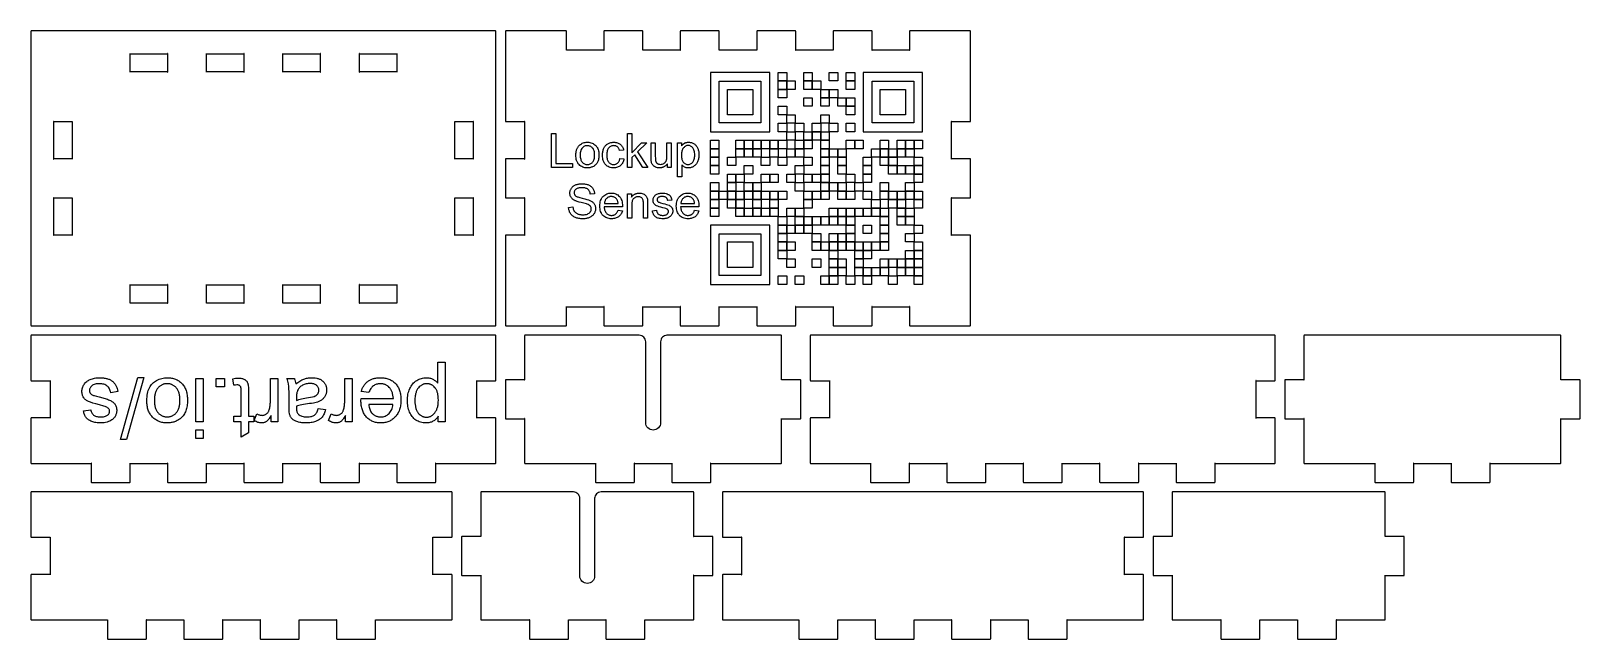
# Model space of a CAD drawing. Extents: x 0 to 365, y 0 to 143.
import ezdxf

# ---------------------------------------------------------------- set-up
doc = ezdxf.new("R2010")
doc.units = 0
doc.layers.get('0').update_dxf_attribs({"linetype": 'CONTINUOUS'})
doc.layers.add('IMPORT_-_QR-CODE', color=18, linetype='CONTINUOUS')

msp = doc.modelspace()

# ---------------------------------------------------------------- linework, layer by layer
for points in [[(9.77, 73.9), (99.77, 73.9), (109.45, 73.9), (109.47, 73.9), (109.52, 73.93), (109.55, 73.98), (109.55, 74), (109.55, 83.67), (109.55, 133.68), (109.55, 143.35), (109.55, 143.37), (109.52, 143.42), (109.47, 143.45), (109.45, 143.45), (99.77, 143.45), (9.77, 143.45), (0.1, 143.45), (0.08, 143.45), (0.03, 143.42), (0, 143.37), (0, 143.35), (0, 133.68), (0, 83.67), (0, 74), (0, 73.98), (0.03, 73.93), (0.08, 73.9), (0.1, 73.9)], [(116.4, 73.9), (126.07, 73.9), (126.09, 73.9), (126.14, 73.93), (126.17, 73.98), (126.17, 74), (126.17, 78.4), (126.17, 78.41), (126.16, 78.44), (126.14, 78.44), (126.13, 78.41), (126.16, 78.4), (126.17, 78.4), (134.97, 78.4), (134.98, 78.4), (135.02, 78.41), (135.01, 78.44), (134.99, 78.44), (134.97, 78.41), (134.97, 78.4), (134.97, 74), (134.97, 73.98), (135, 73.93), (135.06, 73.9), (135.07, 73.9), (144.07, 73.9), (144.09, 73.9), (144.14, 73.93), (144.17, 73.98), (144.17, 74), (144.17, 78.4), (144.17, 78.41), (144.16, 78.44), (144.14, 78.44), (144.13, 78.41), (144.16, 78.4), (144.17, 78.4), (152.97, 78.4), (152.98, 78.4), (153.02, 78.41), (153.01, 78.44), (152.99, 78.44), (152.97, 78.41), (152.97, 78.4), (152.97, 74), (152.97, 73.98), (153, 73.93), (153.06, 73.9), (153.08, 73.9), (162.07, 73.9), (162.09, 73.9), (162.15, 73.93), (162.17, 73.98), (162.17, 74), (162.17, 78.4), (162.17, 78.41), (162.16, 78.44), (162.14, 78.44), (162.13, 78.41), (162.16, 78.4), (162.17, 78.4), (170.97, 78.4), (170.98, 78.4), (171.02, 78.41), (171.01, 78.44), (170.99, 78.44), (170.97, 78.41), (170.97, 78.4), (170.97, 74), (170.97, 73.98), (171, 73.93), (171.06, 73.9), (171.07, 73.9), (180.08, 73.9), (180.09, 73.9), (180.15, 73.93), (180.17, 73.98), (180.17, 74), (180.17, 78.4), (180.17, 78.41), (180.16, 78.44), (180.14, 78.44), (180.13, 78.41), (180.16, 78.4), (180.17, 78.4), (188.97, 78.4), (188.98, 78.4), (189.02, 78.41), (189.01, 78.44), (188.99, 78.44), (188.97, 78.41), (188.97, 78.4), (188.97, 74), (188.97, 73.98), (189, 73.93), (189.06, 73.9), (189.08, 73.9), (198.07, 73.9), (198.09, 73.9), (198.15, 73.93), (198.17, 73.98), (198.17, 74), (198.17, 78.4), (198.17, 78.41), (198.16, 78.44), (198.14, 78.44), (198.13, 78.41), (198.16, 78.4), (198.17, 78.4), (206.97, 78.4), (206.98, 78.4), (207.02, 78.41), (207.01, 78.44), (206.99, 78.44), (206.97, 78.41), (206.97, 78.4), (206.97, 74), (206.97, 73.98), (207, 73.93), (207.06, 73.9), (207.07, 73.9), (216.75, 73.9), (221.25, 73.9), (221.27, 73.9), (221.32, 73.93), (221.35, 73.98), (221.35, 74), (221.35, 78.5), (221.35, 95.17), (221.35, 95.19), (221.32, 95.25), (221.27, 95.27), (221.25, 95.27), (216.85, 95.27), (216.84, 95.27), (216.81, 95.26), (216.81, 95.24), (216.83, 95.23), (216.85, 95.27), (216.85, 95.27), (216.85, 104.07), (216.85, 104.09), (216.83, 104.12), (216.81, 104.11), (216.81, 104.09), (216.84, 104.07), (216.85, 104.07), (221.25, 104.07), (221.27, 104.07), (221.32, 104.1), (221.35, 104.16), (221.35, 104.17), (221.35, 113.17), (221.35, 113.19), (221.32, 113.25), (221.27, 113.27), (221.25, 113.27), (216.85, 113.27), (216.84, 113.27), (216.81, 113.26), (216.81, 113.24), (216.83, 113.23), (216.85, 113.26), (216.85, 113.27), (216.85, 122.07), (216.85, 122.09), (216.83, 122.12), (216.81, 122.11), (216.81, 122.09), (216.84, 122.07), (216.85, 122.07), (221.25, 122.07), (221.27, 122.07), (221.32, 122.1), (221.35, 122.16), (221.35, 122.17), (221.35, 138.85), (221.35, 143.35), (221.35, 143.37), (221.32, 143.42), (221.27, 143.45), (221.25, 143.45), (216.75, 143.45), (207.07, 143.45), (207.06, 143.45), (207, 143.42), (206.97, 143.37), (206.97, 143.35), (206.97, 138.95), (206.97, 138.94), (206.99, 138.91), (207.01, 138.91), (207.02, 138.94), (206.98, 138.95), (206.97, 138.95), (198.17, 138.95), (198.16, 138.95), (198.13, 138.94), (198.14, 138.91), (198.16, 138.91), (198.17, 138.94), (198.17, 138.95), (198.17, 143.35), (198.17, 143.37), (198.15, 143.42), (198.09, 143.45), (198.07, 143.45), (189.08, 143.45), (189.06, 143.45), (189, 143.42), (188.97, 143.37), (188.97, 143.35), (188.97, 138.95), (188.97, 138.94), (188.99, 138.91), (189.01, 138.91), (189.02, 138.94), (188.98, 138.95), (188.97, 138.95), (180.17, 138.95), (180.16, 138.95), (180.13, 138.94), (180.14, 138.91), (180.16, 138.91), (180.17, 138.94), (180.17, 138.95), (180.17, 143.35), (180.17, 143.37), (180.15, 143.42), (180.09, 143.45), (180.08, 143.45), (171.07, 143.45), (171.06, 143.45), (171, 143.42), (170.97, 143.37), (170.97, 143.35), (170.97, 138.95), (170.97, 138.94), (170.99, 138.91), (171.01, 138.91), (171.02, 138.94), (170.98, 138.95), (170.97, 138.95), (162.17, 138.95), (162.16, 138.95), (162.13, 138.94), (162.14, 138.91), (162.16, 138.91), (162.17, 138.94), (162.17, 138.95), (162.17, 143.35), (162.17, 143.37), (162.15, 143.42), (162.09, 143.45), (162.07, 143.45), (153.08, 143.45), (153.06, 143.45), (153, 143.42), (152.97, 143.37), (152.97, 143.35), (152.97, 138.95), (152.97, 138.94), (152.99, 138.91), (153.01, 138.91), (153.02, 138.94), (152.98, 138.95), (152.97, 138.95), (144.17, 138.95), (144.16, 138.95), (144.13, 138.94), (144.14, 138.91), (144.16, 138.91), (144.17, 138.94), (144.17, 138.95), (144.17, 143.35), (144.17, 143.37), (144.14, 143.42), (144.09, 143.45), (144.07, 143.45), (135.07, 143.45), (135.06, 143.45), (135, 143.42), (134.97, 143.37), (134.97, 143.35), (134.97, 138.95), (134.97, 138.94), (134.99, 138.91), (135.01, 138.91), (135.02, 138.94), (134.98, 138.95), (134.97, 138.95), (126.17, 138.95), (126.16, 138.95), (126.13, 138.94), (126.14, 138.91), (126.16, 138.91), (126.17, 138.94), (126.17, 138.95), (126.17, 143.35), (126.17, 143.37), (126.14, 143.42), (126.09, 143.45), (126.07, 143.45), (116.4, 143.45), (111.9, 143.45), (111.88, 143.45), (111.83, 143.42), (111.8, 143.37), (111.8, 143.35), (111.8, 138.85), (111.8, 122.17), (111.8, 122.16), (111.83, 122.1), (111.88, 122.07), (111.9, 122.07), (116.3, 122.07), (116.31, 122.07), (116.34, 122.09), (116.34, 122.11), (116.31, 122.12), (116.3, 122.09), (116.3, 122.07), (116.3, 113.27), (116.3, 113.26), (116.31, 113.23), (116.34, 113.24), (116.34, 113.26), (116.31, 113.27), (116.3, 113.27), (111.9, 113.27), (111.88, 113.27), (111.83, 113.25), (111.8, 113.19), (111.8, 113.17), (111.8, 104.17), (111.8, 104.16), (111.83, 104.1), (111.88, 104.07), (111.9, 104.07), (116.3, 104.07), (116.31, 104.07), (116.34, 104.09), (116.34, 104.11), (116.31, 104.12), (116.3, 104.09), (116.3, 104.07), (116.3, 95.27), (116.3, 95.27), (116.31, 95.23), (116.34, 95.24), (116.34, 95.26), (116.31, 95.27), (116.3, 95.27), (111.9, 95.27), (111.88, 95.27), (111.83, 95.25), (111.8, 95.19), (111.8, 95.17), (111.8, 78.5), (111.8, 74), (111.8, 73.98), (111.83, 73.93), (111.88, 73.9), (111.9, 73.9)], [(27.77, 138.07), (32.17, 138.07), (32.18, 138.07), (32.22, 138.09), (32.21, 138.11), (32.19, 138.12), (32.17, 138.09), (32.17, 138.07), (32.17, 133.77), (32.17, 133.76), (32.19, 133.73), (32.21, 133.74), (32.22, 133.76), (32.18, 133.77), (32.17, 133.77), (23.37, 133.77), (23.36, 133.77), (23.33, 133.76), (23.34, 133.74), (23.36, 133.73), (23.37, 133.76), (23.37, 133.77), (23.37, 138.07), (23.37, 138.09), (23.36, 138.12), (23.34, 138.11), (23.33, 138.09), (23.36, 138.07), (23.37, 138.07)], [(45.77, 138.07), (50.17, 138.07), (50.18, 138.07), (50.22, 138.09), (50.21, 138.11), (50.19, 138.12), (50.17, 138.09), (50.17, 138.07), (50.17, 133.77), (50.17, 133.76), (50.19, 133.73), (50.21, 133.74), (50.22, 133.76), (50.18, 133.77), (50.17, 133.77), (41.37, 133.77), (41.36, 133.77), (41.33, 133.76), (41.34, 133.74), (41.36, 133.73), (41.37, 133.76), (41.37, 133.77), (41.37, 138.07), (41.37, 138.09), (41.36, 138.12), (41.34, 138.11), (41.33, 138.09), (41.36, 138.07), (41.37, 138.07)], [(63.77, 138.07), (68.17, 138.07), (68.18, 138.07), (68.22, 138.09), (68.21, 138.11), (68.19, 138.12), (68.17, 138.09), (68.17, 138.07), (68.17, 133.77), (68.17, 133.76), (68.19, 133.73), (68.21, 133.74), (68.22, 133.76), (68.18, 133.77), (68.17, 133.77), (59.37, 133.77), (59.36, 133.77), (59.33, 133.76), (59.34, 133.74), (59.36, 133.73), (59.37, 133.76), (59.37, 133.77), (59.37, 138.07), (59.37, 138.09), (59.36, 138.12), (59.34, 138.11), (59.33, 138.09), (59.36, 138.07), (59.37, 138.07)], [(81.77, 138.07), (86.17, 138.07), (86.18, 138.07), (86.22, 138.09), (86.21, 138.11), (86.19, 138.12), (86.17, 138.09), (86.17, 138.07), (86.17, 133.77), (86.17, 133.76), (86.19, 133.73), (86.21, 133.74), (86.22, 133.76), (86.18, 133.77), (86.17, 133.77), (77.37, 133.77), (77.36, 133.77), (77.33, 133.76), (77.34, 133.74), (77.36, 133.73), (77.37, 133.76), (77.37, 133.77), (77.37, 138.07), (77.37, 138.09), (77.36, 138.12), (77.34, 138.11), (77.33, 138.09), (77.36, 138.07), (77.37, 138.07)], [(5.37, 117.67), (5.37, 122.07), (5.37, 122.09), (5.36, 122.12), (5.34, 122.11), (5.33, 122.09), (5.36, 122.07), (5.37, 122.07), (9.68, 122.07), (9.68, 122.07), (9.72, 122.09), (9.71, 122.11), (9.69, 122.12), (9.68, 122.09), (9.68, 122.07), (9.68, 113.27), (9.68, 113.26), (9.69, 113.23), (9.71, 113.24), (9.72, 113.26), (9.68, 113.27), (9.68, 113.27), (5.37, 113.27), (5.36, 113.27), (5.33, 113.26), (5.34, 113.24), (5.36, 113.23), (5.37, 113.26), (5.37, 113.27)], [(104.17, 117.67), (104.17, 113.27), (104.17, 113.26), (104.19, 113.23), (104.21, 113.24), (104.22, 113.26), (104.18, 113.27), (104.17, 113.27), (99.87, 113.27), (99.86, 113.27), (99.83, 113.26), (99.84, 113.24), (99.86, 113.23), (99.87, 113.26), (99.87, 113.27), (99.87, 122.07), (99.87, 122.09), (99.86, 122.12), (99.84, 122.11), (99.83, 122.09), (99.86, 122.07), (99.87, 122.07), (104.17, 122.07), (104.18, 122.07), (104.22, 122.09), (104.21, 122.11), (104.19, 122.12), (104.17, 122.09), (104.17, 122.07)], [(5.37, 99.67), (5.37, 104.07), (5.37, 104.09), (5.36, 104.12), (5.34, 104.11), (5.33, 104.09), (5.36, 104.07), (5.37, 104.07), (9.68, 104.07), (9.68, 104.07), (9.72, 104.09), (9.71, 104.11), (9.69, 104.12), (9.68, 104.09), (9.68, 104.07), (9.68, 95.27), (9.68, 95.27), (9.69, 95.23), (9.71, 95.24), (9.72, 95.26), (9.68, 95.27), (9.68, 95.27), (5.37, 95.27), (5.36, 95.27), (5.33, 95.26), (5.34, 95.24), (5.36, 95.23), (5.37, 95.27), (5.37, 95.27)], [(104.17, 99.67), (104.17, 95.27), (104.17, 95.27), (104.19, 95.23), (104.21, 95.24), (104.22, 95.26), (104.18, 95.27), (104.17, 95.27), (99.87, 95.27), (99.86, 95.27), (99.83, 95.26), (99.84, 95.24), (99.86, 95.23), (99.87, 95.27), (99.87, 95.27), (99.87, 104.07), (99.87, 104.09), (99.86, 104.12), (99.84, 104.11), (99.83, 104.09), (99.86, 104.07), (99.87, 104.07), (104.17, 104.07), (104.18, 104.07), (104.22, 104.09), (104.21, 104.11), (104.19, 104.12), (104.17, 104.09), (104.17, 104.07)], [(27.77, 79.27), (23.37, 79.27), (23.36, 79.27), (23.33, 79.26), (23.34, 79.24), (23.36, 79.23), (23.37, 79.26), (23.37, 79.27), (23.37, 83.58), (23.37, 83.59), (23.36, 83.62), (23.34, 83.61), (23.33, 83.59), (23.36, 83.58), (23.37, 83.58), (32.17, 83.58), (32.18, 83.58), (32.22, 83.59), (32.21, 83.61), (32.19, 83.62), (32.17, 83.59), (32.17, 83.58), (32.17, 79.27), (32.17, 79.26), (32.19, 79.23), (32.21, 79.24), (32.22, 79.26), (32.18, 79.27), (32.17, 79.27)], [(45.77, 79.27), (41.37, 79.27), (41.36, 79.27), (41.33, 79.26), (41.34, 79.24), (41.36, 79.23), (41.37, 79.26), (41.37, 79.27), (41.37, 83.58), (41.37, 83.59), (41.36, 83.62), (41.34, 83.61), (41.33, 83.59), (41.36, 83.58), (41.37, 83.58), (50.17, 83.58), (50.18, 83.58), (50.22, 83.59), (50.21, 83.61), (50.19, 83.62), (50.17, 83.59), (50.17, 83.58), (50.17, 79.27), (50.17, 79.26), (50.19, 79.23), (50.21, 79.24), (50.22, 79.26), (50.18, 79.27), (50.17, 79.27)], [(63.77, 79.27), (59.37, 79.27), (59.36, 79.27), (59.33, 79.26), (59.34, 79.24), (59.36, 79.23), (59.37, 79.26), (59.37, 79.27), (59.37, 83.58), (59.37, 83.59), (59.36, 83.62), (59.34, 83.61), (59.33, 83.59), (59.36, 83.58), (59.37, 83.58), (68.17, 83.58), (68.18, 83.58), (68.22, 83.59), (68.21, 83.61), (68.19, 83.62), (68.17, 83.59), (68.17, 83.58), (68.17, 79.27), (68.17, 79.26), (68.19, 79.23), (68.21, 79.24), (68.22, 79.26), (68.18, 79.27), (68.17, 79.27)], [(81.77, 79.27), (77.37, 79.27), (77.36, 79.27), (77.33, 79.26), (77.34, 79.24), (77.36, 79.23), (77.37, 79.26), (77.37, 79.27), (77.37, 83.58), (77.37, 83.59), (77.36, 83.62), (77.34, 83.61), (77.33, 83.59), (77.36, 83.58), (77.37, 83.58), (86.17, 83.58), (86.18, 83.58), (86.22, 83.59), (86.21, 83.61), (86.19, 83.62), (86.17, 83.59), (86.17, 83.58), (86.17, 79.27), (86.17, 79.26), (86.19, 79.23), (86.21, 79.24), (86.22, 79.26), (86.18, 79.27), (86.17, 79.27)], [(4.6, 41.45), (14.17, 41.45), (14.18, 41.45), (14.22, 41.47), (14.21, 41.49), (14.19, 41.49), (14.17, 41.46), (14.17, 41.45), (14.17, 37.05), (14.17, 37.03), (14.2, 36.98), (14.26, 36.95), (14.28, 36.95), (23.28, 36.95), (23.29, 36.95), (23.35, 36.98), (23.37, 37.03), (23.37, 37.05), (23.37, 41.45), (23.37, 41.46), (23.36, 41.49), (23.34, 41.49), (23.33, 41.47), (23.36, 41.45), (23.37, 41.45), (32.17, 41.45), (32.18, 41.45), (32.22, 41.47), (32.21, 41.49), (32.19, 41.49), (32.17, 41.46), (32.17, 41.45), (32.17, 37.05), (32.17, 37.03), (32.2, 36.98), (32.26, 36.95), (32.28, 36.95), (41.28, 36.95), (41.29, 36.95), (41.35, 36.98), (41.37, 37.03), (41.37, 37.05), (41.37, 41.45), (41.37, 41.46), (41.36, 41.49), (41.34, 41.49), (41.33, 41.47), (41.36, 41.45), (41.37, 41.45), (50.17, 41.45), (50.18, 41.45), (50.22, 41.47), (50.21, 41.49), (50.19, 41.49), (50.17, 41.46), (50.17, 41.45), (50.17, 37.05), (50.17, 37.03), (50.2, 36.98), (50.26, 36.95), (50.27, 36.95), (59.27, 36.95), (59.29, 36.95), (59.35, 36.98), (59.37, 37.03), (59.37, 37.05), (59.37, 41.45), (59.37, 41.46), (59.36, 41.49), (59.34, 41.49), (59.33, 41.47), (59.36, 41.45), (59.37, 41.45), (68.17, 41.45), (68.18, 41.45), (68.22, 41.47), (68.21, 41.49), (68.19, 41.49), (68.17, 41.46), (68.17, 41.45), (68.17, 37.05), (68.17, 37.03), (68.2, 36.98), (68.26, 36.95), (68.27, 36.95), (77.28, 36.95), (77.29, 36.95), (77.35, 36.98), (77.37, 37.03), (77.37, 37.05), (77.37, 41.45), (77.37, 41.46), (77.36, 41.49), (77.34, 41.49), (77.33, 41.47), (77.36, 41.45), (77.37, 41.45), (86.17, 41.45), (86.18, 41.45), (86.22, 41.47), (86.21, 41.49), (86.19, 41.49), (86.17, 41.46), (86.17, 41.45), (86.17, 37.05), (86.17, 37.03), (86.2, 36.98), (86.26, 36.95), (86.27, 36.95), (95.27, 36.95), (95.29, 36.95), (95.34, 36.98), (95.37, 37.03), (95.37, 37.05), (95.37, 41.45), (95.37, 41.46), (95.36, 41.49), (95.34, 41.49), (95.33, 41.47), (95.36, 41.45), (95.37, 41.45), (104.95, 41.45), (109.45, 41.45), (109.47, 41.45), (109.52, 41.48), (109.55, 41.53), (109.55, 41.55), (109.55, 52.05), (109.55, 52.07), (109.52, 52.12), (109.47, 52.15), (109.45, 52.15), (105.05, 52.15), (105.04, 52.15), (105.01, 52.14), (105.01, 52.11), (105.03, 52.11), (105.05, 52.14), (105.05, 52.15), (105.05, 60.95), (105.05, 60.96), (105.03, 60.99), (105.01, 60.99), (105.01, 60.96), (105.04, 60.95), (105.05, 60.95), (109.45, 60.95), (109.47, 60.95), (109.52, 60.98), (109.55, 61.03), (109.55, 61.05), (109.55, 71.55), (109.55, 71.57), (109.52, 71.62), (109.47, 71.65), (109.45, 71.65), (104.95, 71.65), (4.6, 71.65), (0.1, 71.65), (0.08, 71.65), (0.03, 71.62), (0, 71.57), (0, 71.55), (0, 61.05), (0, 61.03), (0.03, 60.98), (0.08, 60.95), (0.1, 60.95), (4.5, 60.95), (4.51, 60.95), (4.54, 60.96), (4.54, 60.99), (4.51, 60.99), (4.5, 60.96), (4.5, 60.95), (4.5, 52.15), (4.5, 52.14), (4.51, 52.11), (4.54, 52.11), (4.54, 52.14), (4.51, 52.15), (4.5, 52.15), (0.1, 52.15), (0.08, 52.15), (0.03, 52.12), (0, 52.07), (0, 52.05), (0, 41.55), (0, 41.53), (0.03, 41.48), (0.08, 41.45), (0.1, 41.45)], [(188.2, 41.45), (197.77, 41.45), (197.78, 41.45), (197.82, 41.47), (197.81, 41.49), (197.79, 41.49), (197.77, 41.46), (197.77, 41.45), (197.77, 37.05), (197.77, 37.03), (197.8, 36.98), (197.86, 36.95), (197.88, 36.95), (206.88, 36.95), (206.89, 36.95), (206.95, 36.98), (206.97, 37.03), (206.97, 37.05), (206.97, 41.45), (206.97, 41.46), (206.96, 41.49), (206.94, 41.49), (206.93, 41.47), (206.96, 41.45), (206.97, 41.45), (215.77, 41.45), (215.78, 41.45), (215.82, 41.47), (215.81, 41.49), (215.79, 41.49), (215.77, 41.46), (215.77, 41.45), (215.77, 37.05), (215.77, 37.03), (215.8, 36.98), (215.86, 36.95), (215.87, 36.95), (224.87, 36.95), (224.89, 36.95), (224.94, 36.98), (224.97, 37.03), (224.97, 37.05), (224.97, 41.45), (224.97, 41.46), (224.96, 41.49), (224.94, 41.49), (224.93, 41.47), (224.96, 41.45), (224.97, 41.45), (233.77, 41.45), (233.78, 41.45), (233.82, 41.47), (233.81, 41.49), (233.79, 41.49), (233.77, 41.46), (233.77, 41.45), (233.77, 37.05), (233.77, 37.03), (233.8, 36.98), (233.86, 36.95), (233.88, 36.95), (242.88, 36.95), (242.89, 36.95), (242.95, 36.98), (242.97, 37.03), (242.97, 37.05), (242.97, 41.45), (242.97, 41.46), (242.96, 41.49), (242.94, 41.49), (242.93, 41.47), (242.96, 41.45), (242.97, 41.45), (251.77, 41.45), (251.78, 41.45), (251.82, 41.47), (251.81, 41.49), (251.79, 41.49), (251.77, 41.46), (251.77, 41.45), (251.77, 37.05), (251.77, 37.03), (251.8, 36.98), (251.86, 36.95), (251.87, 36.95), (260.87, 36.95), (260.89, 36.95), (260.95, 36.98), (260.97, 37.03), (260.97, 37.05), (260.97, 41.45), (260.97, 41.46), (260.96, 41.49), (260.94, 41.49), (260.93, 41.47), (260.96, 41.45), (260.97, 41.45), (269.77, 41.45), (269.78, 41.45), (269.82, 41.47), (269.81, 41.49), (269.79, 41.49), (269.77, 41.46), (269.77, 41.45), (269.77, 37.05), (269.77, 37.03), (269.8, 36.98), (269.86, 36.95), (269.88, 36.95), (278.87, 36.95), (278.89, 36.95), (278.95, 36.98), (278.97, 37.03), (278.97, 37.05), (278.97, 41.45), (278.97, 41.46), (278.96, 41.49), (278.94, 41.49), (278.93, 41.47), (278.96, 41.45), (278.97, 41.45), (288.55, 41.45), (293.05, 41.45), (293.07, 41.45), (293.12, 41.48), (293.15, 41.53), (293.15, 41.55), (293.15, 52.05), (293.15, 52.07), (293.12, 52.12), (293.07, 52.15), (293.05, 52.15), (288.65, 52.15), (288.64, 52.15), (288.61, 52.14), (288.61, 52.11), (288.63, 52.11), (288.65, 52.14), (288.65, 52.15), (288.65, 60.95), (288.65, 60.96), (288.63, 60.99), (288.61, 60.99), (288.61, 60.96), (288.64, 60.95), (288.65, 60.95), (293.05, 60.95), (293.07, 60.95), (293.12, 60.98), (293.15, 61.03), (293.15, 61.05), (293.15, 71.55), (293.15, 71.57), (293.12, 71.62), (293.07, 71.65), (293.05, 71.65), (288.55, 71.65), (188.2, 71.65), (183.7, 71.65), (183.68, 71.65), (183.63, 71.62), (183.6, 71.57), (183.6, 71.55), (183.6, 61.05), (183.6, 61.03), (183.63, 60.98), (183.68, 60.95), (183.7, 60.95), (188.1, 60.95), (188.11, 60.95), (188.14, 60.96), (188.14, 60.99), (188.11, 60.99), (188.1, 60.96), (188.1, 60.95), (188.1, 52.15), (188.1, 52.14), (188.11, 52.11), (188.14, 52.11), (188.14, 52.14), (188.11, 52.15), (188.1, 52.15), (183.7, 52.15), (183.68, 52.15), (183.63, 52.12), (183.6, 52.07), (183.6, 52.05), (183.6, 41.55), (183.6, 41.53), (183.63, 41.48), (183.68, 41.45), (183.7, 41.45)], [(300, 41.45), (316.57, 41.45), (316.58, 41.45), (316.62, 41.47), (316.61, 41.49), (316.59, 41.49), (316.57, 41.46), (316.57, 41.45), (316.57, 37.05), (316.57, 37.03), (316.6, 36.98), (316.66, 36.95), (316.67, 36.95), (325.67, 36.95), (325.69, 36.95), (325.74, 36.98), (325.78, 37.03), (325.78, 37.05), (325.78, 41.45), (325.78, 41.46), (325.76, 41.49), (325.74, 41.49), (325.73, 41.47), (325.76, 41.45), (325.78, 41.45), (334.57, 41.45), (334.58, 41.45), (334.62, 41.47), (334.61, 41.49), (334.59, 41.49), (334.57, 41.46), (334.57, 41.45), (334.57, 37.05), (334.57, 37.03), (334.6, 36.98), (334.66, 36.95), (334.67, 36.95), (343.67, 36.95), (343.69, 36.95), (343.74, 36.98), (343.78, 37.03), (343.78, 37.05), (343.78, 41.45), (343.78, 41.46), (343.76, 41.49), (343.74, 41.49), (343.73, 41.47), (343.77, 41.45), (343.78, 41.45), (360.35, 41.45), (360.37, 41.45), (360.42, 41.48), (360.45, 41.53), (360.45, 41.55), (360.45, 51.95), (360.45, 51.96), (360.43, 51.99), (360.41, 51.99), (360.41, 51.96), (360.44, 51.95), (360.45, 51.95), (364.85, 51.95), (364.86, 51.95), (364.92, 51.98), (364.95, 52.03), (364.95, 52.05), (364.95, 61.05), (364.95, 61.07), (364.92, 61.12), (364.86, 61.15), (364.85, 61.15), (360.45, 61.15), (360.44, 61.15), (360.41, 61.14), (360.41, 61.11), (360.43, 61.11), (360.45, 61.14), (360.45, 61.15), (360.45, 71.55), (360.45, 71.57), (360.42, 71.62), (360.37, 71.65), (360.35, 71.65), (300, 71.65), (299.98, 71.65), (299.93, 71.62), (299.9, 71.57), (299.9, 71.55), (299.9, 61.15), (299.9, 61.14), (299.91, 61.11), (299.94, 61.11), (299.94, 61.14), (299.91, 61.15), (299.9, 61.15), (295.5, 61.15), (295.48, 61.15), (295.43, 61.12), (295.4, 61.07), (295.4, 61.05), (295.4, 52.05), (295.4, 52.03), (295.43, 51.98), (295.48, 51.95), (295.5, 51.95), (299.9, 51.95), (299.91, 51.95), (299.94, 51.96), (299.94, 51.99), (299.91, 51.99), (299.9, 51.96), (299.9, 51.95), (299.9, 41.55), (299.9, 41.53), (299.93, 41.48), (299.98, 41.45)], [(4.6, 4.5), (18, 4.5), (18.01, 4.5), (18.04, 4.51), (18.04, 4.54), (18.01, 4.54), (18, 4.51), (18, 4.5), (18, 0.1), (18, 0.08), (18.03, 0.03), (18.08, 0), (18.1, 0), (27.1, 0), (27.12, 0), (27.17, 0.03), (27.2, 0.08), (27.2, 0.1), (27.2, 4.5), (27.2, 4.51), (27.18, 4.54), (27.16, 4.54), (27.16, 4.51), (27.19, 4.5), (27.2, 4.5), (36, 4.5), (36.01, 4.5), (36.04, 4.51), (36.04, 4.54), (36.01, 4.54), (36, 4.51), (36, 4.5), (36, 0.1), (36, 0.08), (36.03, 0.03), (36.08, 0), (36.1, 0), (45.1, 0), (45.12, 0), (45.17, 0.03), (45.2, 0.08), (45.2, 0.1), (45.2, 4.5), (45.2, 4.51), (45.18, 4.54), (45.16, 4.54), (45.16, 4.51), (45.19, 4.5), (45.2, 4.5), (54, 4.5), (54.01, 4.5), (54.04, 4.51), (54.04, 4.54), (54.01, 4.54), (54, 4.51), (54, 4.5), (54, 0.1), (54, 0.08), (54.03, 0.03), (54.08, 0), (54.1, 0), (63.1, 0), (63.12, 0), (63.17, 0.03), (63.2, 0.08), (63.2, 0.1), (63.2, 4.5), (63.2, 4.51), (63.18, 4.54), (63.16, 4.54), (63.16, 4.51), (63.19, 4.5), (63.2, 4.5), (72, 4.5), (72.01, 4.5), (72.04, 4.51), (72.04, 4.54), (72.01, 4.54), (72, 4.51), (72, 4.5), (72, 0.1), (72, 0.08), (72.03, 0.03), (72.08, 0), (72.1, 0), (81.1, 0), (81.12, 0), (81.17, 0.03), (81.2, 0.08), (81.2, 0.1), (81.2, 4.5), (81.2, 4.51), (81.18, 4.54), (81.16, 4.54), (81.16, 4.51), (81.19, 4.5), (81.2, 4.5), (94.6, 4.5), (99.1, 4.5), (99.12, 4.5), (99.17, 4.53), (99.2, 4.58), (99.2, 4.6), (99.2, 15.1), (99.2, 15.12), (99.17, 15.17), (99.12, 15.2), (99.1, 15.2), (94.7, 15.2), (94.69, 15.2), (94.66, 15.19), (94.66, 15.16), (94.68, 15.16), (94.7, 15.19), (94.7, 15.2), (94.7, 24), (94.7, 24.01), (94.68, 24.04), (94.66, 24.04), (94.66, 24.02), (94.69, 24), (94.7, 24), (99.1, 24), (99.12, 24), (99.17, 24.03), (99.2, 24.08), (99.2, 24.1), (99.2, 34.6), (99.2, 34.62), (99.17, 34.67), (99.12, 34.7), (99.1, 34.7), (94.6, 34.7), (4.6, 34.7), (0.1, 34.7), (0.08, 34.7), (0.03, 34.67), (0, 34.62), (0, 34.6), (0, 24.1), (0, 24.08), (0.03, 24.03), (0.08, 24), (0.1, 24), (4.5, 24), (4.51, 24), (4.54, 24.02), (4.54, 24.04), (4.51, 24.04), (4.5, 24.01), (4.5, 24), (4.5, 15.2), (4.5, 15.19), (4.51, 15.16), (4.54, 15.16), (4.54, 15.19), (4.51, 15.2), (4.5, 15.2), (0.1, 15.2), (0.08, 15.2), (0.03, 15.17), (0, 15.12), (0, 15.1), (0, 4.6), (0, 4.58), (0.03, 4.53), (0.08, 4.5), (0.1, 4.5)], [(167.5, 4.5), (180.9, 4.5), (180.91, 4.5), (180.94, 4.51), (180.94, 4.54), (180.91, 4.54), (180.9, 4.51), (180.9, 4.5), (180.9, 0.1), (180.9, 0.08), (180.93, 0.03), (180.98, 0), (181, 0), (190, 0), (190.02, 0), (190.07, 0.03), (190.1, 0.08), (190.1, 0.1), (190.1, 4.5), (190.1, 4.51), (190.09, 4.54), (190.06, 4.54), (190.06, 4.51), (190.09, 4.5), (190.1, 4.5), (198.9, 4.5), (198.91, 4.5), (198.94, 4.51), (198.94, 4.54), (198.91, 4.54), (198.9, 4.51), (198.9, 4.5), (198.9, 0.1), (198.9, 0.08), (198.93, 0.03), (198.98, 0), (199, 0), (208, 0), (208.02, 0), (208.07, 0.03), (208.1, 0.08), (208.1, 0.1), (208.1, 4.5), (208.1, 4.51), (208.08, 4.54), (208.06, 4.54), (208.06, 4.51), (208.09, 4.5), (208.1, 4.5), (216.9, 4.5), (216.91, 4.5), (216.94, 4.51), (216.94, 4.54), (216.91, 4.54), (216.9, 4.51), (216.9, 4.5), (216.9, 0.1), (216.9, 0.08), (216.93, 0.03), (216.98, 0), (217, 0), (226, 0), (226.02, 0), (226.07, 0.03), (226.1, 0.08), (226.1, 0.1), (226.1, 4.5), (226.1, 4.51), (226.09, 4.54), (226.06, 4.54), (226.06, 4.51), (226.09, 4.5), (226.1, 4.5), (234.9, 4.5), (234.91, 4.5), (234.94, 4.51), (234.94, 4.54), (234.91, 4.54), (234.9, 4.51), (234.9, 4.5), (234.9, 0.1), (234.9, 0.08), (234.93, 0.03), (234.98, 0), (235, 0), (244, 0), (244.02, 0), (244.07, 0.03), (244.1, 0.08), (244.1, 0.1), (244.1, 4.5), (244.1, 4.51), (244.08, 4.54), (244.06, 4.54), (244.06, 4.51), (244.09, 4.5), (244.1, 4.5), (257.5, 4.5), (262, 4.5), (262.02, 4.5), (262.07, 4.53), (262.1, 4.58), (262.1, 4.6), (262.1, 15.1), (262.1, 15.12), (262.07, 15.17), (262.02, 15.2), (262, 15.2), (257.6, 15.2), (257.59, 15.2), (257.56, 15.19), (257.56, 15.16), (257.58, 15.16), (257.6, 15.19), (257.6, 15.2), (257.6, 24), (257.6, 24.01), (257.58, 24.04), (257.56, 24.04), (257.56, 24.02), (257.59, 24), (257.6, 24), (262, 24), (262.02, 24), (262.07, 24.03), (262.1, 24.08), (262.1, 24.1), (262.1, 34.6), (262.1, 34.62), (262.07, 34.67), (262.02, 34.7), (262, 34.7), (257.5, 34.7), (167.5, 34.7), (163, 34.7), (162.98, 34.7), (162.93, 34.67), (162.9, 34.62), (162.9, 34.6), (162.9, 24.1), (162.9, 24.08), (162.93, 24.03), (162.98, 24), (163, 24), (167.4, 24), (167.41, 24), (167.44, 24.02), (167.44, 24.04), (167.41, 24.04), (167.4, 24.01), (167.4, 24), (167.4, 15.2), (167.4, 15.19), (167.41, 15.16), (167.44, 15.16), (167.44, 15.19), (167.41, 15.2), (167.4, 15.2), (163, 15.2), (162.98, 15.2), (162.93, 15.17), (162.9, 15.12), (162.9, 15.1), (162.9, 4.6), (162.9, 4.58), (162.93, 4.53), (162.98, 4.5), (163, 4.5)], [(268.95, 4.5), (280.35, 4.5), (280.36, 4.5), (280.39, 4.51), (280.39, 4.54), (280.36, 4.54), (280.35, 4.51), (280.35, 4.5), (280.35, 0.1), (280.35, 0.08), (280.38, 0.03), (280.43, 0), (280.45, 0), (289.45, 0), (289.47, 0), (289.52, 0.03), (289.55, 0.08), (289.55, 0.1), (289.55, 4.5), (289.55, 4.51), (289.53, 4.54), (289.51, 4.54), (289.51, 4.51), (289.54, 4.5), (289.55, 4.5), (298.35, 4.5), (298.36, 4.5), (298.39, 4.51), (298.39, 4.54), (298.36, 4.54), (298.35, 4.51), (298.35, 4.5), (298.35, 0.1), (298.35, 0.08), (298.38, 0.03), (298.43, 0), (298.45, 0), (307.45, 0), (307.47, 0), (307.52, 0.03), (307.55, 0.08), (307.55, 0.1), (307.55, 4.5), (307.55, 4.51), (307.53, 4.54), (307.51, 4.54), (307.51, 4.51), (307.54, 4.5), (307.55, 4.5), (318.95, 4.5), (318.97, 4.5), (319.02, 4.53), (319.05, 4.58), (319.05, 4.6), (319.05, 15), (319.05, 15.01), (319.03, 15.04), (319.01, 15.04), (319.01, 15.02), (319.04, 15), (319.05, 15), (323.45, 15), (323.47, 15), (323.52, 15.03), (323.55, 15.08), (323.55, 15.1), (323.55, 24.1), (323.55, 24.12), (323.52, 24.17), (323.47, 24.2), (323.45, 24.2), (319.05, 24.2), (319.04, 24.2), (319.01, 24.19), (319.01, 24.16), (319.03, 24.16), (319.05, 24.19), (319.05, 24.2), (319.05, 34.6), (319.05, 34.62), (319.02, 34.67), (318.97, 34.7), (318.95, 34.7), (268.95, 34.7), (268.93, 34.7), (268.88, 34.67), (268.85, 34.62), (268.85, 34.6), (268.85, 24.2), (268.85, 24.19), (268.86, 24.16), (268.89, 24.16), (268.89, 24.19), (268.86, 24.2), (268.85, 24.2), (264.45, 24.2), (264.43, 24.2), (264.38, 24.17), (264.35, 24.12), (264.35, 24.1), (264.35, 15.1), (264.35, 15.08), (264.38, 15.03), (264.43, 15), (264.45, 15), (268.85, 15), (268.86, 15), (268.89, 15.02), (268.89, 15.04), (268.86, 15.04), (268.85, 15.01), (268.85, 15), (268.85, 4.6), (268.85, 4.58), (268.88, 4.53), (268.93, 4.5)]]:
    msp.add_lwpolyline(points, close=True)
at = {"layer": 'IMPORT_-_QR-CODE'}
for points in [[(171.96, 133.67), (160.06, 133.67), (160.06, 119.67), (174.06, 119.67), (174.06, 133.67)], [(171.96, 121.77), (162.16, 121.77), (162.16, 131.57), (171.96, 131.57)], [(176.06, 133.67), (178.06, 133.67), (178.06, 131.67), (176.06, 131.67)], [(176.06, 131.67), (178.06, 131.67), (178.06, 129.67), (176.06, 129.67)], [(178.06, 131.67), (180.06, 131.67), (180.06, 129.67), (178.06, 129.67)], [(182.06, 133.67), (184.06, 133.67), (184.06, 131.67), (182.06, 131.67)], [(182.06, 131.67), (184.06, 131.67), (184.06, 129.67), (182.06, 129.67)], [(184.06, 131.67), (186.06, 131.67), (186.06, 129.67), (184.06, 129.67)], [(188.06, 133.67), (190.06, 133.67), (190.06, 131.67), (188.06, 131.67)], [(192.06, 133.67), (194.06, 133.67), (194.06, 131.67), (192.06, 131.67)], [(192.06, 131.67), (194.06, 131.67), (194.06, 129.67), (192.06, 129.67)], [(207.96, 133.67), (196.06, 133.67), (196.06, 119.67), (210.06, 119.67), (210.06, 133.67)], [(207.96, 121.77), (198.16, 121.77), (198.16, 131.57), (207.96, 131.57)], [(164.06, 129.67), (170.06, 129.67), (170.06, 123.67), (164.06, 123.67)], [(176.06, 129.67), (178.06, 129.67), (178.06, 127.67), (176.06, 127.67)], [(186.06, 129.67), (188.06, 129.67), (188.06, 127.67), (186.06, 127.67)], [(188.06, 129.67), (190.06, 129.67), (190.06, 127.67), (188.06, 127.67)], [(200.06, 129.67), (206.06, 129.67), (206.06, 123.67), (200.06, 123.67)], [(176.06, 125.67), (178.06, 125.67), (178.06, 123.67), (176.06, 123.67)], [(182.06, 127.67), (184.06, 127.67), (184.06, 125.67), (182.06, 125.67)], [(186.06, 127.67), (188.06, 127.67), (188.06, 125.67), (186.06, 125.67)], [(190.06, 127.67), (192.06, 127.67), (192.06, 125.67), (190.06, 125.67)], [(192.06, 127.67), (194.06, 127.67), (194.06, 125.67), (192.06, 125.67)], [(192.06, 125.67), (194.06, 125.67), (194.06, 123.67), (192.06, 123.67)], [(176.06, 121.67), (178.06, 121.67), (178.06, 119.67), (176.06, 119.67)], [(178.06, 123.67), (180.06, 123.67), (180.06, 121.67), (178.06, 121.67)], [(180.06, 121.67), (182.06, 121.67), (182.06, 119.67), (180.06, 119.67)], [(184.06, 121.67), (186.06, 121.67), (186.06, 119.67), (184.06, 119.67)], [(186.06, 123.67), (188.06, 123.67), (188.06, 121.67), (186.06, 121.67)], [(188.06, 121.67), (190.06, 121.67), (190.06, 119.67), (188.06, 119.67)], [(192.06, 121.67), (194.06, 121.67), (194.06, 119.67), (192.06, 119.67)], [(122.61, 111.27), (122.61, 119.27), (123.67, 119.27), (123.67, 112.21), (127.61, 112.21), (127.61, 111.27)], [(128.38, 114.17), (128.39, 114.56), (128.41, 114.74), (128.43, 114.92), (128.46, 115.09), (128.5, 115.26), (128.55, 115.42), (128.6, 115.57), (128.66, 115.71), (128.73, 115.85), (128.8, 115.99), (128.88, 116.11), (128.97, 116.23), (129.06, 116.34), (129.16, 116.45), (129.27, 116.55), (129.46, 116.7), (129.67, 116.83), (129.88, 116.94), (130.1, 117.03), (130.33, 117.11), (130.58, 117.16), (130.83, 117.19), (131.09, 117.2), (131.39, 117.18), (131.66, 117.15), (131.93, 117.09), (132.18, 117), (132.42, 116.89), (132.64, 116.76), (132.85, 116.6), (133.05, 116.41), (133.14, 116.31), (133.23, 116.21), (133.31, 116.1), (133.38, 115.98), (133.51, 115.74), (133.62, 115.48), (133.7, 115.2), (133.76, 114.9), (133.8, 114.58), (133.81, 114.25), (133.8, 113.98), (133.79, 113.72), (133.76, 113.48), (133.72, 113.25), (133.68, 113.04), (133.62, 112.84), (133.55, 112.66), (133.47, 112.49), (133.38, 112.33), (133.28, 112.19), (133.18, 112.05), (133.06, 111.92), (132.93, 111.8), (132.8, 111.69), (132.65, 111.59), (132.49, 111.49), (132.33, 111.41), (132.17, 111.34), (132, 111.28), (131.82, 111.23), (131.65, 111.19), (131.47, 111.16), (131.28, 111.14), (131.09, 111.14), (130.8, 111.15), (130.52, 111.19), (130.25, 111.25), (129.99, 111.33), (129.76, 111.44), (129.53, 111.58), (129.32, 111.74), (129.13, 111.92), (129.04, 112.02), (128.95, 112.12), (128.87, 112.24), (128.8, 112.35), (128.73, 112.47), (128.67, 112.6), (128.56, 112.87), (128.48, 113.16), (128.42, 113.48), (128.39, 113.81)], [(138.74, 113.39), (139.71, 113.27), (139.66, 113.02), (139.6, 112.79), (139.52, 112.58), (139.42, 112.38), (139.32, 112.19), (139.19, 112.01), (139.05, 111.85), (138.9, 111.7), (138.73, 111.57), (138.55, 111.46), (138.36, 111.36), (138.17, 111.28), (137.96, 111.22), (137.75, 111.17), (137.53, 111.15), (137.29, 111.14), (137, 111.15), (136.73, 111.19), (136.47, 111.25), (136.22, 111.33), (135.99, 111.44), (135.77, 111.58), (135.57, 111.73), (135.38, 111.92), (135.29, 112.02), (135.21, 112.12), (135.14, 112.23), (135.06, 112.35), (134.94, 112.59), (134.84, 112.86), (134.76, 113.15), (134.7, 113.46), (134.67, 113.79), (134.66, 114.15), (134.66, 114.38), (134.68, 114.6), (134.7, 114.82), (134.74, 115.03), (134.78, 115.23), (134.83, 115.42), (134.9, 115.61), (134.97, 115.79), (135.05, 115.96), (135.15, 116.12), (135.25, 116.27), (135.36, 116.4), (135.48, 116.53), (135.62, 116.65), (135.76, 116.75), (135.92, 116.84), (136.08, 116.93), (136.24, 117), (136.41, 117.06), (136.58, 117.11), (136.75, 117.15), (136.93, 117.17), (137.11, 117.19), (137.3, 117.2), (137.53, 117.19), (137.75, 117.17), (137.96, 117.13), (138.16, 117.08), (138.35, 117.01), (138.52, 116.93), (138.69, 116.83), (138.84, 116.72), (138.99, 116.59), (139.12, 116.45), (139.23, 116.3), (139.34, 116.14), (139.43, 115.96), (139.5, 115.78), (139.56, 115.58), (139.61, 115.36), (138.66, 115.21), (138.62, 115.36), (138.58, 115.49), (138.53, 115.61), (138.47, 115.73), (138.41, 115.83), (138.34, 115.93), (138.26, 116.02), (138.18, 116.09), (138.09, 116.16), (137.99, 116.22), (137.9, 116.27), (137.79, 116.31), (137.69, 116.35), (137.57, 116.37), (137.46, 116.38), (137.34, 116.39), (137.16, 116.38), (136.98, 116.35), (136.82, 116.31), (136.66, 116.26), (136.52, 116.18), (136.38, 116.09), (136.25, 115.98), (136.13, 115.86), (136.02, 115.71), (135.93, 115.55), (135.85, 115.37), (135.78, 115.17), (135.73, 114.95), (135.7, 114.71), (135.67, 114.45), (135.67, 114.17), (135.67, 113.89), (135.7, 113.63), (135.73, 113.39), (135.78, 113.16), (135.84, 112.96), (135.92, 112.78), (136.01, 112.62), (136.12, 112.48), (136.23, 112.35), (136.36, 112.24), (136.49, 112.15), (136.63, 112.08), (136.78, 112.02), (136.94, 111.98), (137.11, 111.95), (137.28, 111.95), (137.42, 111.95), (137.56, 111.97), (137.69, 112), (137.81, 112.03), (137.93, 112.08), (138.04, 112.15), (138.15, 112.22), (138.25, 112.3), (138.34, 112.4), (138.42, 112.5), (138.5, 112.62), (138.57, 112.75), (138.62, 112.89), (138.67, 113.05), (138.71, 113.21)], [(140.55, 111.27), (140.55, 119.27), (141.53, 119.27), (141.53, 114.71), (143.86, 117.06), (145.13, 117.06), (142.91, 114.91), (145.35, 111.27), (144.14, 111.27), (142.23, 114.23), (141.53, 113.57), (141.53, 111.27)], [(149.93, 111.27), (149.93, 112.12), (149.85, 112), (149.76, 111.89), (149.66, 111.79), (149.56, 111.69), (149.46, 111.6), (149.36, 111.52), (149.25, 111.45), (149.13, 111.38), (149.02, 111.33), (148.9, 111.28), (148.77, 111.23), (148.64, 111.2), (148.51, 111.17), (148.38, 111.15), (148.24, 111.14), (148.09, 111.14), (147.84, 111.15), (147.6, 111.19), (147.36, 111.25), (147.14, 111.33), (146.93, 111.44), (146.75, 111.56), (146.6, 111.69), (146.48, 111.83), (146.38, 111.99), (146.29, 112.16), (146.22, 112.35), (146.17, 112.56), (146.15, 112.72), (146.13, 112.93), (146.12, 113.18), (146.11, 113.47), (146.11, 117.06), (147.09, 117.06), (147.09, 113.85), (147.1, 113.5), (147.11, 113.21), (147.13, 112.98), (147.15, 112.81), (147.18, 112.72), (147.21, 112.63), (147.25, 112.55), (147.3, 112.47), (147.35, 112.39), (147.41, 112.33), (147.48, 112.26), (147.55, 112.21), (147.62, 112.15), (147.71, 112.11), (147.79, 112.07), (147.88, 112.04), (147.98, 112.02), (148.08, 112), (148.29, 111.98), (148.51, 112), (148.72, 112.04), (148.92, 112.11), (149.12, 112.21), (149.21, 112.27), (149.3, 112.33), (149.38, 112.4), (149.45, 112.48), (149.52, 112.56), (149.57, 112.64), (149.62, 112.73), (149.67, 112.83), (149.71, 112.93), (149.74, 113.04), (149.79, 113.31), (149.82, 113.61), (149.83, 113.96), (149.83, 117.06), (150.81, 117.06), (150.81, 111.27)], [(152.35, 109.05), (152.35, 117.06), (153.24, 117.06), (153.24, 116.31), (153.41, 116.52), (153.58, 116.7), (153.77, 116.85), (153.96, 116.97), (154.06, 117.03), (154.17, 117.07), (154.28, 117.11), (154.4, 117.14), (154.52, 117.16), (154.65, 117.18), (154.93, 117.2), (155.11, 117.19), (155.29, 117.17), (155.46, 117.14), (155.62, 117.1), (155.79, 117.05), (155.94, 116.98), (156.09, 116.9), (156.24, 116.81), (156.37, 116.71), (156.5, 116.6), (156.62, 116.48), (156.73, 116.35), (156.84, 116.21), (156.93, 116.06), (157.02, 115.9), (157.09, 115.74), (157.16, 115.56), (157.22, 115.38), (157.27, 115.2), (157.31, 115.01), (157.34, 114.81), (157.36, 114.62), (157.38, 114.42), (157.38, 114.21), (157.38, 113.99), (157.36, 113.78), (157.34, 113.57), (157.3, 113.37), (157.26, 113.17), (157.2, 112.98), (157.14, 112.79), (157.06, 112.61), (156.98, 112.44), (156.88, 112.27), (156.78, 112.12), (156.67, 111.98), (156.55, 111.85), (156.42, 111.73), (156.28, 111.62), (156.13, 111.52), (155.98, 111.43), (155.83, 111.35), (155.67, 111.29), (155.51, 111.23), (155.35, 111.19), (155.19, 111.16), (155.02, 111.14), (154.85, 111.14), (154.62, 111.15), (154.39, 111.19), (154.17, 111.26), (153.97, 111.35), (153.79, 111.46), (153.62, 111.58), (153.47, 111.72), (153.33, 111.87), (153.33, 109.05)], [(160.06, 117.67), (162.06, 117.67), (162.06, 115.67), (160.06, 115.67)], [(166.06, 117.67), (168.06, 117.67), (168.06, 115.67), (166.06, 115.67)], [(168.06, 117.67), (170.06, 117.67), (170.06, 115.67), (168.06, 115.67)], [(170.06, 117.67), (172.06, 117.67), (172.06, 115.67), (170.06, 115.67)], [(172.06, 117.67), (174.06, 117.67), (174.06, 115.67), (172.06, 115.67)], [(174.06, 117.67), (176.06, 117.67), (176.06, 115.67), (174.06, 115.67)], [(176.06, 117.67), (178.06, 117.67), (178.06, 115.67), (176.06, 115.67)], [(178.06, 119.67), (180.06, 119.67), (180.06, 117.67), (178.06, 117.67)], [(180.06, 117.67), (182.06, 117.67), (182.06, 115.67), (180.06, 115.67)], [(182.06, 119.67), (184.06, 119.67), (184.06, 117.67), (182.06, 117.67)], [(182.06, 117.67), (184.06, 117.67), (184.06, 115.67), (182.06, 115.67)], [(184.06, 119.67), (186.06, 119.67), (186.06, 117.67), (184.06, 117.67)], [(186.06, 119.67), (188.06, 119.67), (188.06, 117.67), (186.06, 117.67)], [(186.06, 117.67), (188.06, 117.67), (188.06, 115.67), (186.06, 115.67)], [(192.06, 117.67), (194.06, 117.67), (194.06, 115.67), (192.06, 115.67)], [(194.06, 117.67), (196.06, 117.67), (196.06, 115.67), (194.06, 115.67)], [(200.06, 117.67), (202.06, 117.67), (202.06, 115.67), (200.06, 115.67)], [(204.06, 117.67), (206.06, 117.67), (206.06, 115.67), (204.06, 115.67)], [(206.06, 117.67), (208.06, 117.67), (208.06, 115.67), (206.06, 115.67)], [(208.06, 117.67), (210.06, 117.67), (210.06, 115.67), (208.06, 115.67)], [(129.39, 114.17), (129.39, 113.9), (129.42, 113.65), (129.45, 113.41), (129.51, 113.19), (129.58, 112.99), (129.66, 112.81), (129.76, 112.65), (129.87, 112.5), (130, 112.37), (130.13, 112.26), (130.27, 112.16), (130.42, 112.08), (130.58, 112.02), (130.74, 111.98), (130.91, 111.95), (131.09, 111.95), (131.27, 111.95), (131.45, 111.98), (131.61, 112.02), (131.76, 112.09), (131.91, 112.16), (132.05, 112.26), (132.19, 112.37), (132.31, 112.5), (132.43, 112.65), (132.52, 112.82), (132.61, 113), (132.68, 113.21), (132.73, 113.43), (132.77, 113.67), (132.79, 113.92), (132.8, 114.2), (132.79, 114.46), (132.77, 114.7), (132.73, 114.93), (132.68, 115.14), (132.61, 115.34), (132.52, 115.52), (132.42, 115.68), (132.31, 115.83), (132.18, 115.96), (132.05, 116.07), (131.91, 116.17), (131.76, 116.24), (131.61, 116.3), (131.44, 116.35), (131.27, 116.37), (131.09, 116.38), (130.91, 116.37), (130.74, 116.35), (130.58, 116.31), (130.42, 116.24), (130.27, 116.17), (130.13, 116.07), (130, 115.96), (129.87, 115.83), (129.76, 115.68), (129.66, 115.52), (129.58, 115.34), (129.51, 115.14), (129.45, 114.92), (129.42, 114.69), (129.39, 114.44)], [(153.24, 114.13), (153.25, 113.86), (153.27, 113.61), (153.3, 113.38), (153.35, 113.16), (153.42, 112.96), (153.49, 112.78), (153.59, 112.62), (153.69, 112.48), (153.81, 112.36), (153.93, 112.25), (154.06, 112.15), (154.19, 112.08), (154.33, 112.02), (154.48, 111.98), (154.63, 111.95), (154.79, 111.95), (154.95, 111.95), (155.1, 111.98), (155.25, 112.02), (155.4, 112.08), (155.53, 112.16), (155.67, 112.26), (155.79, 112.37), (155.91, 112.5), (156.02, 112.65), (156.11, 112.81), (156.19, 113), (156.26, 113.21), (156.31, 113.43), (156.35, 113.67), (156.37, 113.94), (156.38, 114.22), (156.37, 114.48), (156.35, 114.74), (156.31, 114.97), (156.26, 115.18), (156.2, 115.38), (156.12, 115.56), (156.03, 115.73), (155.92, 115.88), (155.8, 116), (155.68, 116.12), (155.55, 116.21), (155.42, 116.29), (155.28, 116.35), (155.14, 116.39), (154.99, 116.42), (154.83, 116.43), (154.68, 116.42), (154.53, 116.39), (154.38, 116.34), (154.24, 116.28), (154.1, 116.2), (153.97, 116.1), (153.85, 115.98), (153.72, 115.84), (153.61, 115.68), (153.51, 115.51), (153.43, 115.32), (153.36, 115.12), (153.31, 114.9), (153.27, 114.66), (153.25, 114.41)], [(160.06, 115.67), (162.06, 115.67), (162.06, 113.67), (160.06, 113.67)], [(160.06, 113.67), (162.06, 113.67), (162.06, 111.67), (160.06, 111.67)], [(164.06, 113.67), (166.06, 113.67), (166.06, 111.67), (164.06, 111.67)], [(166.06, 115.67), (168.06, 115.67), (168.06, 113.67), (166.06, 113.67)], [(168.06, 115.67), (170.06, 115.67), (170.06, 113.67), (168.06, 113.67)], [(170.06, 115.67), (172.06, 115.67), (172.06, 113.67), (170.06, 113.67)], [(172.06, 113.67), (174.06, 113.67), (174.06, 111.67), (172.06, 111.67)], [(174.06, 115.67), (176.06, 115.67), (176.06, 113.67), (174.06, 113.67)], [(176.06, 113.67), (178.06, 113.67), (178.06, 111.67), (176.06, 111.67)], [(178.06, 115.67), (180.06, 115.67), (180.06, 113.67), (178.06, 113.67)], [(180.06, 115.67), (182.06, 115.67), (182.06, 113.67), (180.06, 113.67)], [(182.06, 113.67), (184.06, 113.67), (184.06, 111.67), (182.06, 111.67)], [(186.06, 115.67), (188.06, 115.67), (188.06, 113.67), (186.06, 113.67)], [(186.06, 113.67), (188.06, 113.67), (188.06, 111.67), (186.06, 111.67)], [(188.06, 115.67), (190.06, 115.67), (190.06, 113.67), (188.06, 113.67)], [(190.06, 115.67), (192.06, 115.67), (192.06, 113.67), (190.06, 113.67)], [(190.06, 113.67), (192.06, 113.67), (192.06, 111.67), (190.06, 111.67)], [(196.06, 113.67), (198.06, 113.67), (198.06, 111.67), (196.06, 111.67)], [(198.06, 115.67), (200.06, 115.67), (200.06, 113.67), (198.06, 113.67)], [(200.06, 115.67), (202.06, 115.67), (202.06, 113.67), (200.06, 113.67)], [(200.06, 113.67), (202.06, 113.67), (202.06, 111.67), (200.06, 111.67)], [(202.06, 115.67), (204.06, 115.67), (204.06, 113.67), (202.06, 113.67)], [(202.06, 113.67), (204.06, 113.67), (204.06, 111.67), (202.06, 111.67)], [(204.06, 115.67), (206.06, 115.67), (206.06, 113.67), (204.06, 113.67)], [(206.06, 115.67), (208.06, 115.67), (208.06, 113.67), (206.06, 113.67)], [(208.06, 113.67), (210.06, 113.67), (210.06, 111.67), (208.06, 111.67)], [(160.06, 111.67), (162.06, 111.67), (162.06, 109.67), (160.06, 109.67)], [(164.06, 109.67), (166.06, 109.67), (166.06, 107.67), (164.06, 107.67)], [(166.06, 109.67), (168.06, 109.67), (168.06, 107.67), (166.06, 107.67)], [(168.06, 111.67), (170.06, 111.67), (170.06, 109.67), (168.06, 109.67)], [(172.06, 109.67), (174.06, 109.67), (174.06, 107.67), (172.06, 107.67)], [(174.06, 109.67), (176.06, 109.67), (176.06, 107.67), (174.06, 107.67)], [(178.06, 109.67), (180.06, 109.67), (180.06, 107.67), (178.06, 107.67)], [(180.06, 111.67), (182.06, 111.67), (182.06, 109.67), (180.06, 109.67)], [(182.06, 109.67), (184.06, 109.67), (184.06, 107.67), (182.06, 107.67)], [(184.06, 109.67), (186.06, 109.67), (186.06, 107.67), (184.06, 107.67)], [(186.06, 111.67), (188.06, 111.67), (188.06, 109.67), (186.06, 109.67)], [(186.06, 109.67), (188.06, 109.67), (188.06, 107.67), (186.06, 107.67)], [(190.06, 111.67), (192.06, 111.67), (192.06, 109.67), (190.06, 109.67)], [(192.06, 109.67), (194.06, 109.67), (194.06, 107.67), (192.06, 107.67)], [(196.06, 111.67), (198.06, 111.67), (198.06, 109.67), (196.06, 109.67)], [(196.06, 109.67), (198.06, 109.67), (198.06, 107.67), (196.06, 107.67)], [(202.06, 111.67), (204.06, 111.67), (204.06, 109.67), (202.06, 109.67)], [(204.06, 111.67), (206.06, 111.67), (206.06, 109.67), (204.06, 109.67)], [(206.06, 111.67), (208.06, 111.67), (208.06, 109.67), (206.06, 109.67)], [(208.06, 111.67), (210.06, 111.67), (210.06, 109.67), (208.06, 109.67)], [(208.06, 109.67), (210.06, 109.67), (210.06, 107.67), (208.06, 107.67)], [(126.66, 101.84), (127.66, 101.93), (127.7, 101.64), (127.77, 101.38), (127.82, 101.26), (127.87, 101.15), (127.93, 101.04), (127.99, 100.94), (128.06, 100.85), (128.13, 100.76), (128.22, 100.67), (128.32, 100.59), (128.42, 100.52), (128.54, 100.45), (128.66, 100.38), (128.79, 100.32), (128.93, 100.26), (129.07, 100.22), (129.22, 100.18), (129.37, 100.14), (129.53, 100.12), (129.69, 100.1), (129.85, 100.09), (130.02, 100.08), (130.31, 100.09), (130.59, 100.13), (130.85, 100.18), (131.09, 100.26), (131.31, 100.36), (131.49, 100.48), (131.58, 100.54), (131.65, 100.61), (131.72, 100.68), (131.78, 100.76), (131.88, 100.92), (131.95, 101.08), (131.99, 101.26), (132.01, 101.44), (131.99, 101.62), (131.95, 101.79), (131.88, 101.95), (131.79, 102.1), (131.73, 102.17), (131.66, 102.23), (131.58, 102.3), (131.5, 102.36), (131.3, 102.47), (131.07, 102.57), (130.86, 102.64), (130.55, 102.73), (129.64, 102.96), (129.13, 103.09), (128.71, 103.22), (128.36, 103.34), (128.22, 103.4), (128.1, 103.46), (127.96, 103.54), (127.83, 103.62), (127.71, 103.71), (127.6, 103.8), (127.5, 103.89), (127.4, 103.99), (127.32, 104.1), (127.24, 104.21), (127.18, 104.32), (127.12, 104.43), (127.07, 104.55), (127.03, 104.68), (127, 104.8), (126.98, 104.93), (126.97, 105.07), (126.96, 105.2), (126.97, 105.35), (126.99, 105.5), (127.01, 105.64), (127.05, 105.79), (127.1, 105.93), (127.16, 106.07), (127.23, 106.2), (127.31, 106.33), (127.4, 106.46), (127.5, 106.58), (127.61, 106.69), (127.73, 106.8), (127.86, 106.89), (128, 106.98), (128.15, 107.06), (128.31, 107.13), (128.48, 107.2), (128.65, 107.25), (128.83, 107.3), (129.01, 107.34), (129.19, 107.37), (129.38, 107.39), (129.58, 107.4), (129.78, 107.41), (130, 107.4), (130.21, 107.39), (130.42, 107.37), (130.62, 107.33), (130.81, 107.29), (131, 107.24), (131.18, 107.19), (131.35, 107.12), (131.51, 107.04), (131.67, 106.96), (131.81, 106.87), (131.95, 106.77), (132.08, 106.66), (132.19, 106.54), (132.3, 106.41), (132.39, 106.28), (132.48, 106.13), (132.56, 105.99), (132.62, 105.84), (132.67, 105.68), (132.72, 105.52), (132.75, 105.36), (132.77, 105.19), (132.79, 105.02), (131.77, 104.94), (131.74, 105.12), (131.71, 105.3), (131.66, 105.46), (131.59, 105.6), (131.52, 105.74), (131.43, 105.87), (131.33, 105.98), (131.22, 106.09), (131.09, 106.18), (130.95, 106.25), (130.8, 106.32), (130.63, 106.38), (130.45, 106.42), (130.26, 106.45), (130.05, 106.47), (129.82, 106.47), (129.59, 106.47), (129.38, 106.45), (129.18, 106.42), (128.99, 106.38), (128.83, 106.34), (128.68, 106.27), (128.54, 106.2), (128.42, 106.12), (128.32, 106.03), (128.23, 105.94), (128.16, 105.84), (128.09, 105.73), (128.05, 105.62), (128.01, 105.51), (127.99, 105.39), (127.98, 105.27), (127.99, 105.17), (128, 105.07), (128.03, 104.97), (128.06, 104.88), (128.11, 104.79), (128.16, 104.71), (128.22, 104.63), (128.3, 104.56), (128.39, 104.49), (128.51, 104.42), (128.66, 104.35), (128.85, 104.28), (129.06, 104.21), (129.31, 104.14), (129.89, 103.99), (130.49, 103.85), (130.98, 103.72), (131.37, 103.6), (131.66, 103.48), (131.83, 103.4), (131.99, 103.31), (132.13, 103.22), (132.27, 103.12), (132.39, 103.01), (132.5, 102.9), (132.6, 102.79), (132.69, 102.67), (132.77, 102.54), (132.84, 102.41), (132.9, 102.27), (132.94, 102.13), (132.98, 101.99), (133.01, 101.84), (133.02, 101.69), (133.03, 101.53), (133.02, 101.37), (133, 101.21), (132.98, 101.06), (132.94, 100.91), (132.88, 100.76), (132.82, 100.61), (132.75, 100.47), (132.66, 100.33), (132.56, 100.19), (132.46, 100.06), (132.34, 99.94), (132.22, 99.82), (132.08, 99.72), (131.93, 99.62), (131.78, 99.53), (131.61, 99.45), (131.44, 99.37), (131.26, 99.31), (131.07, 99.26), (130.88, 99.21), (130.69, 99.18), (130.49, 99.15), (130.28, 99.14), (130.07, 99.13), (129.8, 99.14), (129.55, 99.15), (129.3, 99.18), (129.07, 99.21), (128.85, 99.26), (128.64, 99.31), (128.44, 99.38), (128.25, 99.45), (128.07, 99.53), (127.9, 99.63), (127.74, 99.73), (127.59, 99.85), (127.46, 99.97), (127.33, 100.1), (127.21, 100.25), (127.1, 100.4), (127, 100.56), (126.91, 100.73), (126.84, 100.9), (126.78, 101.08), (126.73, 101.26), (126.69, 101.45), (126.67, 101.64)], [(160.06, 107.67), (162.06, 107.67), (162.06, 105.67), (160.06, 105.67)], [(164.06, 107.67), (166.06, 107.67), (166.06, 105.67), (164.06, 105.67)], [(168.06, 107.67), (170.06, 107.67), (170.06, 105.67), (168.06, 105.67)], [(170.06, 107.67), (172.06, 107.67), (172.06, 105.67), (170.06, 105.67)], [(180.06, 107.67), (182.06, 107.67), (182.06, 105.67), (180.06, 105.67)], [(186.06, 107.67), (188.06, 107.67), (188.06, 105.67), (186.06, 105.67)], [(188.06, 107.67), (190.06, 107.67), (190.06, 105.67), (188.06, 105.67)], [(190.06, 107.67), (192.06, 107.67), (192.06, 105.67), (190.06, 105.67)], [(194.06, 107.67), (196.06, 107.67), (196.06, 105.67), (194.06, 105.67)], [(200.06, 107.67), (202.06, 107.67), (202.06, 105.67), (200.06, 105.67)], [(206.06, 107.67), (208.06, 107.67), (208.06, 105.67), (206.06, 105.67)], [(138.31, 101.14), (139.33, 101.01), (139.26, 100.79), (139.18, 100.59), (139.09, 100.4), (138.99, 100.22), (138.87, 100.05), (138.74, 99.9), (138.6, 99.76), (138.44, 99.63), (138.27, 99.51), (138.09, 99.41), (137.9, 99.33), (137.7, 99.26), (137.49, 99.21), (137.26, 99.17), (137.03, 99.15), (136.78, 99.14), (136.47, 99.15), (136.18, 99.19), (135.9, 99.25), (135.64, 99.33), (135.4, 99.44), (135.17, 99.58), (134.96, 99.74), (134.76, 99.92), (134.67, 100.02), (134.59, 100.13), (134.51, 100.24), (134.44, 100.35), (134.31, 100.6), (134.21, 100.86), (134.12, 101.15), (134.07, 101.45), (134.03, 101.77), (134.02, 102.12), (134.03, 102.47), (134.07, 102.81), (134.13, 103.12), (134.21, 103.42), (134.31, 103.69), (134.38, 103.82), (134.44, 103.94), (134.52, 104.06), (134.6, 104.18), (134.68, 104.28), (134.77, 104.39), (134.97, 104.58), (135.18, 104.74), (135.4, 104.88), (135.64, 104.99), (135.89, 105.08), (136.15, 105.15), (136.43, 105.18), (136.73, 105.2), (137.01, 105.18), (137.28, 105.15), (137.54, 105.08), (137.78, 105), (138.01, 104.89), (138.23, 104.75), (138.43, 104.59), (138.63, 104.4), (138.71, 104.3), (138.8, 104.2), (138.88, 104.09), (138.95, 103.97), (139.07, 103.72), (139.18, 103.45), (139.26, 103.16), (139.32, 102.86), (139.35, 102.53), (139.36, 102.18), (139.36, 101.92), (135.03, 101.92), (135.06, 101.68), (135.09, 101.47), (135.14, 101.26), (135.2, 101.07), (135.27, 100.9), (135.36, 100.74), (135.46, 100.59), (135.57, 100.45), (135.7, 100.33), (135.83, 100.23), (135.97, 100.14), (136.12, 100.07), (136.28, 100.02), (136.44, 99.98), (136.61, 99.95), (136.79, 99.95), (136.92, 99.95), (137.05, 99.96), (137.17, 99.99), (137.29, 100.02), (137.4, 100.06), (137.51, 100.11), (137.61, 100.16), (137.71, 100.23), (137.8, 100.31), (137.89, 100.39), (137.97, 100.49), (138.05, 100.6), (138.12, 100.72), (138.19, 100.85), (138.26, 100.99)], [(135.09, 102.72), (138.33, 102.72), (138.31, 102.9), (138.28, 103.07), (138.24, 103.22), (138.2, 103.36), (138.15, 103.49), (138.09, 103.61), (138.03, 103.72), (137.95, 103.82), (137.83, 103.95), (137.7, 104.07), (137.56, 104.17), (137.42, 104.25), (137.26, 104.31), (137.09, 104.35), (136.92, 104.38), (136.74, 104.39), (136.57, 104.38), (136.41, 104.36), (136.26, 104.32), (136.11, 104.27), (135.98, 104.21), (135.84, 104.13), (135.72, 104.04), (135.6, 103.94), (135.49, 103.82), (135.39, 103.69), (135.31, 103.55), (135.24, 103.41), (135.18, 103.25), (135.14, 103.08), (135.11, 102.91)], [(140.56, 99.27), (140.56, 105.06), (141.45, 105.06), (141.45, 104.24), (141.53, 104.36), (141.62, 104.46), (141.71, 104.57), (141.8, 104.66), (141.9, 104.74), (142.01, 104.82), (142.11, 104.89), (142.23, 104.96), (142.34, 105.01), (142.47, 105.06), (142.59, 105.1), (142.72, 105.14), (142.86, 105.16), (143, 105.18), (143.14, 105.19), (143.29, 105.2), (143.55, 105.18), (143.79, 105.15), (144.03, 105.09), (144.25, 105.01), (144.46, 104.91), (144.64, 104.79), (144.79, 104.66), (144.85, 104.59), (144.91, 104.51), (145.01, 104.35), (145.1, 104.18), (145.17, 103.99), (145.22, 103.79), (145.24, 103.63), (145.26, 103.41), (145.27, 103.15), (145.27, 102.83), (145.27, 99.27), (144.29, 99.27), (144.29, 102.79), (144.28, 103.08), (144.26, 103.32), (144.23, 103.52), (144.18, 103.69), (144.11, 103.83), (144.02, 103.96), (143.9, 104.07), (143.77, 104.17), (143.62, 104.24), (143.45, 104.3), (143.27, 104.33), (143.08, 104.34), (142.93, 104.34), (142.78, 104.32), (142.64, 104.29), (142.5, 104.24), (142.37, 104.19), (142.24, 104.12), (142.12, 104.04), (142, 103.95), (141.89, 103.84), (141.8, 103.7), (141.72, 103.55), (141.66, 103.37), (141.61, 103.17), (141.57, 102.95), (141.55, 102.7), (141.54, 102.43), (141.54, 99.27)], [(146.39, 101), (147.36, 101.15), (147.38, 101.01), (147.42, 100.88), (147.46, 100.75), (147.51, 100.64), (147.57, 100.53), (147.64, 100.43), (147.72, 100.34), (147.81, 100.26), (147.91, 100.18), (148.02, 100.12), (148.13, 100.07), (148.26, 100.02), (148.4, 99.99), (148.54, 99.97), (148.69, 99.95), (148.86, 99.95), (149.02, 99.95), (149.17, 99.96), (149.32, 99.98), (149.45, 100.01), (149.57, 100.05), (149.68, 100.1), (149.77, 100.16), (149.86, 100.22), (149.94, 100.29), (150, 100.37), (150.06, 100.44), (150.11, 100.52), (150.14, 100.6), (150.17, 100.69), (150.18, 100.78), (150.19, 100.87), (150.18, 100.95), (150.17, 101.03), (150.15, 101.1), (150.12, 101.17), (150.08, 101.23), (150.03, 101.29), (149.97, 101.34), (149.9, 101.39), (149.76, 101.46), (149.55, 101.54), (149.26, 101.63), (148.9, 101.73), (148.4, 101.86), (147.98, 101.98), (147.65, 102.09), (147.4, 102.2), (147.2, 102.31), (147.11, 102.37), (147.03, 102.43), (146.95, 102.51), (146.88, 102.58), (146.82, 102.66), (146.76, 102.75), (146.67, 102.93), (146.6, 103.12), (146.56, 103.32), (146.55, 103.53), (146.56, 103.72), (146.59, 103.9), (146.65, 104.07), (146.73, 104.24), (146.82, 104.4), (146.94, 104.55), (147.06, 104.68), (147.21, 104.79), (147.33, 104.87), (147.48, 104.95), (147.65, 105.02), (147.83, 105.08), (148.04, 105.13), (148.24, 105.17), (148.46, 105.19), (148.68, 105.2), (149.01, 105.18), (149.32, 105.15), (149.61, 105.09), (149.88, 105), (150.12, 104.89), (150.23, 104.83), (150.33, 104.77), (150.42, 104.7), (150.5, 104.63), (150.58, 104.55), (150.64, 104.47), (150.7, 104.38), (150.76, 104.29), (150.85, 104.07), (150.92, 103.84), (150.98, 103.57), (150.02, 103.44), (150, 103.55), (149.97, 103.65), (149.94, 103.75), (149.89, 103.84), (149.84, 103.92), (149.78, 104), (149.72, 104.07), (149.64, 104.14), (149.56, 104.2), (149.47, 104.25), (149.37, 104.29), (149.26, 104.33), (149.15, 104.35), (149.02, 104.37), (148.89, 104.38), (148.75, 104.39), (148.59, 104.38), (148.44, 104.37), (148.3, 104.36), (148.17, 104.33), (148.06, 104.3), (147.96, 104.26), (147.87, 104.22), (147.79, 104.16), (147.72, 104.11), (147.66, 104.05), (147.61, 103.99), (147.57, 103.92), (147.54, 103.85), (147.52, 103.79), (147.5, 103.71), (147.5, 103.64), (147.51, 103.55), (147.53, 103.46), (147.57, 103.38), (147.62, 103.3), (147.69, 103.22), (147.77, 103.15), (147.88, 103.09), (148, 103.03), (148.29, 102.94), (148.86, 102.78), (149.34, 102.65), (149.75, 102.53), (150.07, 102.42), (150.32, 102.33), (150.51, 102.23), (150.68, 102.11), (150.84, 101.97), (150.96, 101.81), (151.02, 101.73), (151.07, 101.63), (151.11, 101.54), (151.14, 101.43), (151.17, 101.33), (151.18, 101.21), (151.19, 101.09), (151.2, 100.97), (151.19, 100.85), (151.18, 100.73), (151.16, 100.61), (151.13, 100.5), (151.09, 100.38), (151.04, 100.27), (150.98, 100.16), (150.91, 100.05), (150.84, 99.94), (150.75, 99.84), (150.66, 99.75), (150.56, 99.66), (150.45, 99.58), (150.34, 99.51), (150.22, 99.44), (150.09, 99.38), (149.95, 99.32), (149.81, 99.27), (149.66, 99.23), (149.51, 99.2), (149.35, 99.17), (149.2, 99.15), (149.03, 99.14), (148.86, 99.14), (148.59, 99.15), (148.33, 99.17), (148.09, 99.2), (147.87, 99.26), (147.66, 99.32), (147.47, 99.4), (147.3, 99.5), (147.14, 99.61), (147, 99.73), (146.87, 99.87), (146.76, 100.02), (146.66, 100.19), (146.57, 100.37), (146.49, 100.57), (146.43, 100.78)], [(156.33, 101.14), (157.35, 101.01), (157.28, 100.79), (157.2, 100.59), (157.11, 100.4), (157.01, 100.22), (156.89, 100.05), (156.76, 99.9), (156.61, 99.76), (156.46, 99.63), (156.29, 99.51), (156.11, 99.41), (155.92, 99.33), (155.72, 99.26), (155.51, 99.21), (155.28, 99.17), (155.05, 99.15), (154.8, 99.14), (154.49, 99.15), (154.2, 99.19), (153.92, 99.25), (153.66, 99.33), (153.42, 99.44), (153.19, 99.58), (152.98, 99.74), (152.78, 99.92), (152.69, 100.02), (152.61, 100.13), (152.53, 100.24), (152.46, 100.35), (152.33, 100.6), (152.23, 100.86), (152.14, 101.15), (152.09, 101.45), (152.05, 101.77), (152.04, 102.12), (152.05, 102.47), (152.09, 102.81), (152.14, 103.12), (152.23, 103.42), (152.33, 103.69), (152.39, 103.82), (152.46, 103.94), (152.54, 104.06), (152.62, 104.18), (152.7, 104.28), (152.79, 104.39), (152.99, 104.58), (153.2, 104.74), (153.42, 104.88), (153.66, 104.99), (153.91, 105.08), (154.17, 105.15), (154.45, 105.18), (154.75, 105.2), (155.03, 105.18), (155.3, 105.15), (155.56, 105.08), (155.8, 105), (156.03, 104.89), (156.25, 104.75), (156.45, 104.59), (156.64, 104.4), (156.73, 104.3), (156.82, 104.2), (156.89, 104.09), (156.97, 103.97), (157.09, 103.72), (157.2, 103.45), (157.28, 103.16), (157.34, 102.86), (157.37, 102.53), (157.38, 102.18), (157.38, 101.92), (153.05, 101.92), (153.07, 101.68), (153.11, 101.47), (153.16, 101.26), (153.22, 101.07), (153.29, 100.9), (153.38, 100.74), (153.48, 100.59), (153.59, 100.45), (153.72, 100.33), (153.85, 100.23), (153.99, 100.14), (154.14, 100.07), (154.29, 100.02), (154.46, 99.98), (154.63, 99.95), (154.81, 99.95), (154.94, 99.95), (155.07, 99.96), (155.19, 99.99), (155.31, 100.02), (155.42, 100.06), (155.53, 100.11), (155.63, 100.16), (155.73, 100.23), (155.82, 100.31), (155.91, 100.39), (155.99, 100.49), (156.07, 100.6), (156.14, 100.72), (156.21, 100.85), (156.28, 100.99)], [(153.11, 102.72), (156.34, 102.72), (156.32, 102.9), (156.3, 103.07), (156.26, 103.22), (156.22, 103.36), (156.17, 103.49), (156.11, 103.61), (156.05, 103.72), (155.97, 103.82), (155.85, 103.95), (155.72, 104.07), (155.58, 104.17), (155.43, 104.25), (155.28, 104.31), (155.11, 104.35), (154.94, 104.38), (154.76, 104.39), (154.59, 104.38), (154.43, 104.36), (154.28, 104.32), (154.13, 104.27), (153.99, 104.21), (153.86, 104.13), (153.74, 104.04), (153.62, 103.94), (153.51, 103.82), (153.41, 103.69), (153.33, 103.55), (153.26, 103.41), (153.2, 103.25), (153.16, 103.08), (153.13, 102.91)], [(160.06, 105.67), (162.06, 105.67), (162.06, 103.67), (160.06, 103.67)], [(160.06, 103.67), (162.06, 103.67), (162.06, 101.67), (160.06, 101.67)], [(162.06, 105.67), (164.06, 105.67), (164.06, 103.67), (162.06, 103.67)], [(164.06, 105.67), (166.06, 105.67), (166.06, 103.67), (164.06, 103.67)], [(164.06, 103.67), (166.06, 103.67), (166.06, 101.67), (164.06, 101.67)], [(166.06, 105.67), (168.06, 105.67), (168.06, 103.67), (166.06, 103.67)], [(166.06, 103.67), (168.06, 103.67), (168.06, 101.67), (166.06, 101.67)], [(168.06, 105.67), (170.06, 105.67), (170.06, 103.67), (168.06, 103.67)], [(170.06, 105.67), (172.06, 105.67), (172.06, 103.67), (170.06, 103.67)], [(170.06, 103.67), (172.06, 103.67), (172.06, 101.67), (170.06, 101.67)], [(172.06, 105.67), (174.06, 105.67), (174.06, 103.67), (172.06, 103.67)], [(174.06, 105.67), (176.06, 105.67), (176.06, 103.67), (174.06, 103.67)], [(174.06, 103.67), (176.06, 103.67), (176.06, 101.67), (174.06, 101.67)], [(176.06, 105.67), (178.06, 105.67), (178.06, 103.67), (176.06, 103.67)], [(182.06, 105.67), (184.06, 105.67), (184.06, 103.67), (182.06, 103.67)], [(182.06, 103.67), (184.06, 103.67), (184.06, 101.67), (182.06, 101.67)], [(184.06, 105.67), (186.06, 105.67), (186.06, 103.67), (184.06, 103.67)], [(186.06, 105.67), (188.06, 105.67), (188.06, 103.67), (186.06, 103.67)], [(190.06, 105.67), (192.06, 105.67), (192.06, 103.67), (190.06, 103.67)], [(192.06, 105.67), (194.06, 105.67), (194.06, 103.67), (192.06, 103.67)], [(196.06, 105.67), (198.06, 105.67), (198.06, 103.67), (196.06, 103.67)], [(198.06, 103.67), (200.06, 103.67), (200.06, 101.67), (198.06, 101.67)], [(200.06, 105.67), (202.06, 105.67), (202.06, 103.67), (200.06, 103.67)], [(202.06, 105.67), (204.06, 105.67), (204.06, 103.67), (202.06, 103.67)], [(202.06, 103.67), (204.06, 103.67), (204.06, 101.67), (202.06, 101.67)], [(204.06, 105.67), (206.06, 105.67), (206.06, 103.67), (204.06, 103.67)], [(204.06, 103.67), (206.06, 103.67), (206.06, 101.67), (204.06, 101.67)], [(206.06, 105.67), (208.06, 105.67), (208.06, 103.67), (206.06, 103.67)], [(208.06, 105.67), (210.06, 105.67), (210.06, 103.67), (208.06, 103.67)], [(208.06, 103.67), (210.06, 103.67), (210.06, 101.67), (208.06, 101.67)], [(160.06, 101.67), (162.06, 101.67), (162.06, 99.67), (160.06, 99.67)], [(166.06, 101.67), (168.06, 101.67), (168.06, 99.67), (166.06, 99.67)], [(168.06, 101.67), (170.06, 101.67), (170.06, 99.67), (168.06, 99.67)], [(170.06, 101.67), (172.06, 101.67), (172.06, 99.67), (170.06, 99.67)], [(172.06, 101.67), (174.06, 101.67), (174.06, 99.67), (172.06, 99.67)], [(174.06, 101.67), (176.06, 101.67), (176.06, 99.67), (174.06, 99.67)], [(176.06, 99.67), (178.06, 99.67), (178.06, 97.67), (176.06, 97.67)], [(178.06, 101.67), (180.06, 101.67), (180.06, 99.67), (178.06, 99.67)], [(180.06, 101.67), (182.06, 101.67), (182.06, 99.67), (180.06, 99.67)], [(180.06, 99.67), (182.06, 99.67), (182.06, 97.67), (180.06, 97.67)], [(182.06, 99.67), (184.06, 99.67), (184.06, 97.67), (182.06, 97.67)], [(184.06, 99.67), (186.06, 99.67), (186.06, 97.67), (184.06, 97.67)], [(186.06, 99.67), (188.06, 99.67), (188.06, 97.67), (186.06, 97.67)], [(188.06, 101.67), (190.06, 101.67), (190.06, 99.67), (188.06, 99.67)], [(188.06, 99.67), (190.06, 99.67), (190.06, 97.67), (188.06, 97.67)], [(190.06, 101.67), (192.06, 101.67), (192.06, 99.67), (190.06, 99.67)], [(190.06, 99.67), (192.06, 99.67), (192.06, 97.67), (190.06, 97.67)], [(192.06, 101.67), (194.06, 101.67), (194.06, 99.67), (192.06, 99.67)], [(192.06, 99.67), (194.06, 99.67), (194.06, 97.67), (192.06, 97.67)], [(194.06, 101.67), (196.06, 101.67), (196.06, 99.67), (194.06, 99.67)], [(196.06, 101.67), (198.06, 101.67), (198.06, 99.67), (196.06, 99.67)], [(198.06, 101.67), (200.06, 101.67), (200.06, 99.67), (198.06, 99.67)], [(200.06, 101.67), (202.06, 101.67), (202.06, 99.67), (200.06, 99.67)], [(200.06, 99.67), (202.06, 99.67), (202.06, 97.67), (200.06, 97.67)], [(204.06, 101.67), (206.06, 101.67), (206.06, 99.67), (204.06, 99.67)], [(204.06, 99.67), (206.06, 99.67), (206.06, 97.67), (204.06, 97.67)], [(206.06, 101.67), (208.06, 101.67), (208.06, 99.67), (206.06, 99.67)], [(206.06, 99.67), (208.06, 99.67), (208.06, 97.67), (206.06, 97.67)], [(171.96, 97.67), (160.06, 97.67), (160.06, 83.67), (174.06, 83.67), (174.06, 97.67)], [(171.96, 85.77), (162.16, 85.77), (162.16, 95.57), (171.96, 95.57)], [(176.06, 97.67), (178.06, 97.67), (178.06, 95.67), (176.06, 95.67)], [(176.06, 95.67), (178.06, 95.67), (178.06, 93.67), (176.06, 93.67)], [(178.06, 97.67), (180.06, 97.67), (180.06, 95.67), (178.06, 95.67)], [(180.06, 97.67), (182.06, 97.67), (182.06, 95.67), (180.06, 95.67)], [(182.06, 97.67), (184.06, 97.67), (184.06, 95.67), (182.06, 95.67)], [(184.06, 95.67), (186.06, 95.67), (186.06, 93.67), (184.06, 93.67)], [(188.06, 95.67), (190.06, 95.67), (190.06, 93.67), (188.06, 93.67)], [(190.06, 95.67), (192.06, 95.67), (192.06, 93.67), (190.06, 93.67)], [(192.06, 97.67), (194.06, 97.67), (194.06, 95.67), (192.06, 95.67)], [(192.06, 95.67), (194.06, 95.67), (194.06, 93.67), (192.06, 93.67)], [(196.06, 97.67), (198.06, 97.67), (198.06, 95.67), (196.06, 95.67)], [(200.06, 97.67), (202.06, 97.67), (202.06, 95.67), (200.06, 95.67)], [(200.06, 95.67), (202.06, 95.67), (202.06, 93.67), (200.06, 93.67)], [(206.06, 95.67), (208.06, 95.67), (208.06, 93.67), (206.06, 93.67)], [(208.06, 97.67), (210.06, 97.67), (210.06, 95.67), (208.06, 95.67)], [(164.06, 93.67), (170.06, 93.67), (170.06, 87.67), (164.06, 87.67)], [(176.06, 93.67), (178.06, 93.67), (178.06, 91.67), (176.06, 91.67)], [(176.06, 91.67), (178.06, 91.67), (178.06, 89.67), (176.06, 89.67)], [(178.06, 93.67), (180.06, 93.67), (180.06, 91.67), (178.06, 91.67)], [(184.06, 93.67), (186.06, 93.67), (186.06, 91.67), (184.06, 91.67)], [(186.06, 93.67), (188.06, 93.67), (188.06, 91.67), (186.06, 91.67)], [(188.06, 93.67), (190.06, 93.67), (190.06, 91.67), (188.06, 91.67)], [(188.06, 91.67), (190.06, 91.67), (190.06, 89.67), (188.06, 89.67)], [(190.06, 93.67), (192.06, 93.67), (192.06, 91.67), (190.06, 91.67)], [(192.06, 93.67), (194.06, 93.67), (194.06, 91.67), (192.06, 91.67)], [(194.06, 93.67), (196.06, 93.67), (196.06, 91.67), (194.06, 91.67)], [(194.06, 91.67), (196.06, 91.67), (196.06, 89.67), (194.06, 89.67)], [(196.06, 93.67), (198.06, 93.67), (198.06, 91.67), (196.06, 91.67)], [(196.06, 91.67), (198.06, 91.67), (198.06, 89.67), (196.06, 89.67)], [(198.06, 93.67), (200.06, 93.67), (200.06, 91.67), (198.06, 91.67)], [(200.06, 93.67), (202.06, 93.67), (202.06, 91.67), (200.06, 91.67)], [(206.06, 91.67), (208.06, 91.67), (208.06, 89.67), (206.06, 89.67)], [(208.06, 93.67), (210.06, 93.67), (210.06, 91.67), (208.06, 91.67)], [(208.06, 91.67), (210.06, 91.67), (210.06, 89.67), (208.06, 89.67)], [(178.06, 89.67), (180.06, 89.67), (180.06, 87.67), (178.06, 87.67)], [(184.06, 89.67), (186.06, 89.67), (186.06, 87.67), (184.06, 87.67)], [(188.06, 89.67), (190.06, 89.67), (190.06, 87.67), (188.06, 87.67)], [(188.06, 87.67), (190.06, 87.67), (190.06, 85.67), (188.06, 85.67)], [(190.06, 89.67), (192.06, 89.67), (192.06, 87.67), (190.06, 87.67)], [(190.06, 87.67), (192.06, 87.67), (192.06, 85.67), (190.06, 85.67)], [(194.06, 89.67), (196.06, 89.67), (196.06, 87.67), (194.06, 87.67)], [(194.06, 87.67), (196.06, 87.67), (196.06, 85.67), (194.06, 85.67)], [(196.06, 87.67), (198.06, 87.67), (198.06, 85.67), (196.06, 85.67)], [(198.06, 87.67), (200.06, 87.67), (200.06, 85.67), (198.06, 85.67)], [(200.06, 89.67), (202.06, 89.67), (202.06, 87.67), (200.06, 87.67)], [(200.06, 87.67), (202.06, 87.67), (202.06, 85.67), (200.06, 85.67)], [(202.06, 89.67), (204.06, 89.67), (204.06, 87.67), (202.06, 87.67)], [(204.06, 89.67), (206.06, 89.67), (206.06, 87.67), (204.06, 87.67)], [(204.06, 87.67), (206.06, 87.67), (206.06, 85.67), (204.06, 85.67)], [(206.06, 89.67), (208.06, 89.67), (208.06, 87.67), (206.06, 87.67)], [(206.06, 87.67), (208.06, 87.67), (208.06, 85.67), (206.06, 85.67)], [(208.06, 89.67), (210.06, 89.67), (210.06, 87.67), (208.06, 87.67)], [(208.06, 87.67), (210.06, 87.67), (210.06, 85.67), (208.06, 85.67)], [(176.06, 85.67), (178.06, 85.67), (178.06, 83.67), (176.06, 83.67)], [(180.06, 85.67), (182.06, 85.67), (182.06, 83.67), (180.06, 83.67)], [(186.06, 85.67), (188.06, 85.67), (188.06, 83.67), (186.06, 83.67)], [(188.06, 85.67), (190.06, 85.67), (190.06, 83.67), (188.06, 83.67)], [(192.06, 85.67), (194.06, 85.67), (194.06, 83.67), (192.06, 83.67)], [(196.06, 85.67), (198.06, 85.67), (198.06, 83.67), (196.06, 83.67)], [(202.06, 85.67), (204.06, 85.67), (204.06, 83.67), (202.06, 83.67)], [(208.06, 85.67), (210.06, 85.67), (210.06, 83.67), (208.06, 83.67)], [(97.55, 65.34), (97.55, 51.21), (95.97, 51.21), (95.97, 52.54), (95.83, 52.35), (95.68, 52.17), (95.53, 52.01), (95.37, 51.86), (95.22, 51.72), (95.05, 51.59), (94.88, 51.47), (94.71, 51.37), (94.53, 51.28), (94.34, 51.2), (94.14, 51.13), (93.93, 51.08), (93.71, 51.04), (93.49, 51), (93.25, 50.99), (93.01, 50.98), (92.68, 50.99), (92.37, 51.02), (92.07, 51.08), (91.77, 51.15), (91.49, 51.24), (91.22, 51.36), (90.95, 51.5), (90.7, 51.65), (90.45, 51.83), (90.23, 52.03), (90.02, 52.24), (89.82, 52.47), (89.64, 52.71), (89.47, 52.98), (89.32, 53.26), (89.19, 53.55), (89.07, 53.86), (88.96, 54.18), (88.88, 54.51), (88.8, 54.84), (88.75, 55.18), (88.71, 55.53), (88.68, 55.88), (88.68, 56.24), (88.69, 56.63), (88.71, 57.01), (88.76, 57.37), (88.82, 57.73), (88.9, 58.08), (88.99, 58.42), (89.11, 58.75), (89.24, 59.07), (89.39, 59.37), (89.55, 59.66), (89.73, 59.93), (89.93, 60.17), (90.14, 60.41), (90.37, 60.62), (90.61, 60.81), (90.88, 60.99), (91.14, 61.15), (91.42, 61.28), (91.7, 61.4), (91.98, 61.49), (92.26, 61.56), (92.55, 61.62), (92.84, 61.65), (93.13, 61.66), (93.34, 61.65), (93.55, 61.64), (93.76, 61.61), (93.95, 61.57), (94.14, 61.52), (94.33, 61.45), (94.51, 61.38), (94.68, 61.29), (94.85, 61.2), (95.01, 61.1), (95.17, 60.99), (95.31, 60.88), (95.45, 60.76), (95.58, 60.64), (95.7, 60.51), (95.82, 60.37), (95.82, 65.34)], [(20.49, 58.38), (18.78, 58.11), (18.73, 58.36), (18.67, 58.59), (18.6, 58.81), (18.5, 59.02), (18.39, 59.21), (18.27, 59.38), (18.13, 59.54), (17.97, 59.69), (17.8, 59.82), (17.61, 59.93), (17.41, 60.02), (17.18, 60.1), (16.94, 60.16), (16.69, 60.2), (16.42, 60.23), (16.13, 60.24), (15.84, 60.23), (15.57, 60.2), (15.32, 60.17), (15.09, 60.11), (14.88, 60.05), (14.69, 59.96), (14.51, 59.86), (14.36, 59.75), (14.23, 59.63), (14.11, 59.5), (14.01, 59.36), (13.93, 59.22), (13.86, 59.08), (13.82, 58.93), (13.79, 58.77), (13.78, 58.61), (13.79, 58.47), (13.82, 58.33), (13.86, 58.2), (13.91, 58.08), (13.98, 57.97), (14.07, 57.87), (14.17, 57.77), (14.29, 57.69), (14.4, 57.63), (14.54, 57.56), (14.71, 57.49), (14.91, 57.42), (15.42, 57.27), (16.06, 57.1), (16.94, 56.87), (17.68, 56.65), (17.99, 56.55), (18.26, 56.45), (18.5, 56.36), (18.7, 56.27), (18.88, 56.17), (19.05, 56.07), (19.21, 55.97), (19.35, 55.85), (19.49, 55.72), (19.61, 55.59), (19.72, 55.45), (19.82, 55.3), (19.91, 55.14), (19.99, 54.98), (20.05, 54.81), (20.11, 54.64), (20.15, 54.47), (20.18, 54.29), (20.19, 54.11), (20.2, 53.92), (20.2, 53.76), (20.18, 53.59), (20.16, 53.43), (20.12, 53.27), (20.08, 53.11), (20.02, 52.96), (19.96, 52.81), (19.89, 52.66), (19.81, 52.52), (19.72, 52.38), (19.62, 52.25), (19.52, 52.13), (19.41, 52.01), (19.29, 51.9), (19.17, 51.79), (19.04, 51.69), (18.82, 51.55), (18.56, 51.42), (18.27, 51.3), (17.93, 51.19), (17.58, 51.1), (17.21, 51.03), (16.83, 50.99), (16.44, 50.98), (16.14, 50.99), (15.86, 51), (15.58, 51.03), (15.31, 51.07), (15.05, 51.12), (14.8, 51.18), (14.56, 51.25), (14.33, 51.33), (14.11, 51.42), (13.9, 51.52), (13.71, 51.62), (13.54, 51.73), (13.38, 51.86), (13.23, 51.98), (13.1, 52.12), (12.99, 52.26), (12.88, 52.42), (12.79, 52.59), (12.7, 52.76), (12.62, 52.96), (12.55, 53.16), (12.49, 53.38), (12.43, 53.61), (12.39, 53.85), (14.08, 54.08), (14.12, 53.89), (14.17, 53.71), (14.23, 53.54), (14.31, 53.38), (14.4, 53.23), (14.5, 53.09), (14.62, 52.96), (14.75, 52.85), (14.9, 52.74), (15.06, 52.65), (15.23, 52.58), (15.42, 52.51), (15.62, 52.47), (15.84, 52.43), (16.07, 52.41), (16.31, 52.4), (16.6, 52.41), (16.87, 52.43), (17.11, 52.46), (17.34, 52.5), (17.54, 52.56), (17.72, 52.63), (17.88, 52.71), (18.02, 52.8), (18.14, 52.9), (18.24, 53), (18.33, 53.11), (18.4, 53.23), (18.45, 53.34), (18.49, 53.47), (18.52, 53.59), (18.53, 53.72), (18.51, 53.89), (18.47, 54.04), (18.41, 54.19), (18.31, 54.33), (18.26, 54.4), (18.19, 54.46), (18.04, 54.58), (17.86, 54.69), (17.65, 54.79), (17.46, 54.85), (17.14, 54.95), (16.12, 55.23), (15.27, 55.47), (14.56, 55.68), (13.99, 55.87), (13.56, 56.04), (13.38, 56.12), (13.21, 56.21), (13.06, 56.31), (12.91, 56.42), (12.77, 56.54), (12.64, 56.66), (12.53, 56.8), (12.42, 56.94), (12.32, 57.1), (12.24, 57.26), (12.17, 57.43), (12.11, 57.61), (12.06, 57.8), (12.03, 58), (12.01, 58.21), (12, 58.43), (12.01, 58.64), (12.04, 58.85), (12.07, 59.06), (12.13, 59.27), (12.2, 59.47), (12.29, 59.67), (12.39, 59.86), (12.51, 60.06), (12.64, 60.24), (12.79, 60.42), (12.95, 60.58), (13.13, 60.74), (13.31, 60.88), (13.52, 61.01), (13.74, 61.13), (13.97, 61.24), (14.21, 61.34), (14.46, 61.42), (14.72, 61.5), (14.98, 61.55), (15.25, 61.6), (15.54, 61.63), (15.82, 61.65), (16.12, 61.66), (16.6, 61.65), (17.06, 61.61), (17.27, 61.58), (17.48, 61.54), (17.68, 61.5), (17.88, 61.45), (18.06, 61.4), (18.24, 61.34), (18.41, 61.27), (18.58, 61.19), (18.73, 61.11), (18.88, 61.03), (19.02, 60.93), (19.16, 60.83), (19.28, 60.72), (19.41, 60.61), (19.52, 60.49), (19.63, 60.37), (19.74, 60.24), (19.83, 60.1), (19.93, 59.95), (20.01, 59.8), (20.09, 59.65), (20.17, 59.49), (20.23, 59.32), (20.3, 59.14), (20.4, 58.77)], [(26.57, 61.67), (22.48, 47.08), (21.09, 47.08), (25.17, 61.67)], [(36.87, 56.32), (36.87, 55.97), (36.85, 55.63), (36.82, 55.31), (36.77, 54.99), (36.72, 54.69), (36.65, 54.4), (36.57, 54.12), (36.48, 53.85), (36.37, 53.59), (36.26, 53.35), (36.13, 53.11), (35.98, 52.89), (35.83, 52.68), (35.66, 52.48), (35.49, 52.29), (35.29, 52.12), (35.13, 51.98), (34.96, 51.85), (34.78, 51.73), (34.6, 51.62), (34.41, 51.52), (34.22, 51.42), (34.03, 51.34), (33.83, 51.26), (33.63, 51.2), (33.42, 51.14), (33.21, 51.09), (32.99, 51.05), (32.77, 51.02), (32.55, 51), (32.32, 50.98), (32.08, 50.98), (31.82, 50.99), (31.57, 51), (31.32, 51.03), (31.08, 51.07), (30.84, 51.12), (30.61, 51.17), (30.38, 51.24), (30.17, 51.33), (29.95, 51.42), (29.75, 51.52), (29.55, 51.63), (29.35, 51.76), (29.17, 51.89), (28.98, 52.04), (28.81, 52.19), (28.64, 52.36), (28.48, 52.54), (28.32, 52.72), (28.18, 52.92), (28.05, 53.12), (27.93, 53.33), (27.82, 53.54), (27.72, 53.77), (27.63, 54), (27.56, 54.25), (27.49, 54.5), (27.43, 54.76), (27.38, 55.02), (27.35, 55.3), (27.32, 55.58), (27.31, 55.88), (27.3, 56.18), (27.31, 56.66), (27.34, 57.11), (27.38, 57.54), (27.45, 57.94), (27.53, 58.31), (27.63, 58.66), (27.75, 58.98), (27.89, 59.28), (28.05, 59.55), (28.22, 59.81), (28.41, 60.05), (28.62, 60.28), (28.84, 60.49), (29.08, 60.69), (29.34, 60.87), (29.61, 61.03), (29.9, 61.18), (30.19, 61.31), (30.49, 61.41), (30.8, 61.5), (31.11, 61.57), (31.43, 61.62), (31.75, 61.65), (32.08, 61.66), (32.35, 61.65), (32.6, 61.64), (32.86, 61.61), (33.1, 61.57), (33.34, 61.52), (33.57, 61.47), (33.8, 61.4), (34.02, 61.31), (34.23, 61.22), (34.44, 61.12), (34.64, 61.01), (34.84, 60.89), (35.02, 60.75), (35.21, 60.61), (35.38, 60.45), (35.55, 60.28), (35.71, 60.11), (35.86, 59.92), (36, 59.72), (36.13, 59.52), (36.25, 59.3), (36.36, 59.08), (36.45, 58.85), (36.54, 58.6), (36.62, 58.35), (36.69, 58.09), (36.74, 57.82), (36.79, 57.54), (36.83, 57.25), (36.85, 56.95), (36.87, 56.64)], [(35.09, 56.32), (35.08, 56.79), (35.04, 57.24), (35.01, 57.45), (34.97, 57.65), (34.93, 57.85), (34.88, 58.04), (34.82, 58.22), (34.76, 58.39), (34.69, 58.55), (34.61, 58.71), (34.53, 58.86), (34.44, 59), (34.34, 59.13), (34.24, 59.26), (34.13, 59.38), (34.02, 59.49), (33.9, 59.59), (33.78, 59.69), (33.66, 59.77), (33.53, 59.85), (33.4, 59.93), (33.27, 59.99), (33.13, 60.05), (32.99, 60.1), (32.85, 60.14), (32.7, 60.17), (32.55, 60.2), (32.4, 60.22), (32.24, 60.23), (32.08, 60.24), (31.92, 60.23), (31.77, 60.22), (31.61, 60.2), (31.46, 60.17), (31.32, 60.14), (31.18, 60.1), (31.04, 60.05), (30.9, 59.99), (30.77, 59.92), (30.64, 59.85), (30.51, 59.77), (30.39, 59.68), (30.27, 59.59), (30.16, 59.48), (30.04, 59.37), (29.94, 59.25), (29.83, 59.13), (29.74, 58.99), (29.64, 58.85), (29.56, 58.7), (29.48, 58.54), (29.41, 58.37), (29.35, 58.2), (29.29, 58.02), (29.24, 57.82), (29.2, 57.63), (29.16, 57.42), (29.13, 57.2), (29.09, 56.75), (29.08, 56.26), (29.09, 55.8), (29.13, 55.37), (29.16, 55.17), (29.2, 54.97), (29.24, 54.78), (29.29, 54.6), (29.35, 54.42), (29.42, 54.25), (29.49, 54.09), (29.56, 53.94), (29.65, 53.79), (29.74, 53.65), (29.84, 53.52), (29.94, 53.39), (30.05, 53.27), (30.16, 53.16), (30.28, 53.06), (30.4, 52.96), (30.52, 52.88), (30.65, 52.8), (30.77, 52.72), (30.91, 52.66), (31.04, 52.6), (31.18, 52.55), (31.32, 52.51), (31.47, 52.47), (31.62, 52.45), (31.77, 52.43), (31.92, 52.42), (32.08, 52.41), (32.24, 52.42), (32.4, 52.43), (32.55, 52.45), (32.7, 52.47), (32.85, 52.51), (32.99, 52.55), (33.13, 52.6), (33.27, 52.66), (33.4, 52.72), (33.53, 52.79), (33.66, 52.87), (33.78, 52.96), (33.9, 53.06), (34.02, 53.16), (34.13, 53.27), (34.24, 53.39), (34.34, 53.51), (34.44, 53.64), (34.53, 53.78), (34.61, 53.93), (34.69, 54.09), (34.76, 54.25), (34.82, 54.43), (34.88, 54.6), (34.93, 54.79), (34.97, 54.99), (35.01, 55.19), (35.04, 55.4), (35.08, 55.84)], [(40.6, 61.43), (40.6, 51.21), (38.86, 51.21), (38.86, 61.43)], [(45.59, 61.43), (45.59, 59.46), (43.62, 59.46), (43.62, 61.43)], [(47.77, 59.88), (47.52, 61.41), (47.88, 61.48), (48.21, 61.52), (48.53, 61.55), (48.83, 61.56), (49.06, 61.56), (49.27, 61.54), (49.48, 61.52), (49.67, 61.49), (49.84, 61.45), (50.01, 61.39), (50.16, 61.33), (50.29, 61.26), (50.42, 61.19), (50.53, 61.1), (50.64, 61.01), (50.73, 60.92), (50.82, 60.82), (50.9, 60.71), (50.97, 60.6), (51.02, 60.48), (51.07, 60.34), (51.12, 60.17), (51.15, 59.97), (51.18, 59.73), (51.21, 59.45), (51.22, 59.15), (51.23, 58.44), (51.23, 52.56), (52.5, 52.56), (52.5, 51.21), (51.23, 51.21), (51.23, 48.68), (49.51, 47.64), (49.51, 51.21), (47.77, 51.21), (47.77, 52.56), (49.51, 52.56), (49.51, 58.53), (49.51, 58.87), (49.49, 59.14), (49.46, 59.35), (49.42, 59.48), (49.37, 59.59), (49.3, 59.67), (49.22, 59.75), (49.12, 59.82), (49.01, 59.88), (48.87, 59.92), (48.71, 59.94), (48.53, 59.95), (48.2, 59.93)], [(58.13, 61.43), (58.13, 51.21), (56.57, 51.21), (56.57, 52.76), (56.43, 52.5), (56.28, 52.26), (56.14, 52.05), (56, 51.86), (55.86, 51.69), (55.73, 51.55), (55.6, 51.42), (55.47, 51.33), (55.34, 51.25), (55.21, 51.18), (55.08, 51.12), (54.94, 51.07), (54.8, 51.03), (54.66, 51), (54.51, 50.99), (54.36, 50.98), (54.14, 50.99), (53.92, 51.02), (53.7, 51.06), (53.48, 51.12), (53.26, 51.2), (53.03, 51.29), (52.81, 51.41), (52.58, 51.54), (53.18, 53.14), (53.34, 53.06), (53.5, 52.98), (53.65, 52.92), (53.81, 52.86), (53.97, 52.82), (54.13, 52.79), (54.29, 52.78), (54.45, 52.77), (54.59, 52.78), (54.72, 52.79), (54.86, 52.82), (54.99, 52.86), (55.11, 52.9), (55.23, 52.96), (55.35, 53.03), (55.47, 53.11), (55.58, 53.2), (55.68, 53.3), (55.77, 53.4), (55.86, 53.52), (55.93, 53.64), (56, 53.77), (56.06, 53.91), (56.11, 54.06), (56.18, 54.29), (56.24, 54.53), (56.29, 54.78), (56.33, 55.03), (56.36, 55.28), (56.38, 55.54), (56.4, 55.81), (56.4, 56.08), (56.4, 61.43)], [(62.4, 60.17), (62.64, 60.36), (62.88, 60.55), (63.12, 60.71), (63.35, 60.87), (63.58, 61), (63.81, 61.12), (64.03, 61.23), (64.26, 61.32), (64.48, 61.4), (64.71, 61.47), (64.94, 61.53), (65.18, 61.57), (65.42, 61.61), (65.66, 61.64), (65.91, 61.65), (66.17, 61.66), (66.57, 61.65), (66.96, 61.61), (67.32, 61.54), (67.49, 61.5), (67.65, 61.45), (67.81, 61.4), (67.97, 61.34), (68.11, 61.27), (68.25, 61.2), (68.39, 61.12), (68.52, 61.03), (68.64, 60.94), (68.75, 60.84), (68.86, 60.73), (68.97, 60.62), (69.06, 60.51), (69.15, 60.4), (69.23, 60.28), (69.3, 60.16), (69.37, 60.03), (69.43, 59.9), (69.48, 59.77), (69.53, 59.63), (69.57, 59.49), (69.6, 59.35), (69.64, 59.05), (69.66, 58.73), (69.65, 58.55), (69.64, 58.37), (69.61, 58.19), (69.57, 58.02), (69.52, 57.85), (69.47, 57.68), (69.4, 57.52), (69.32, 57.36), (69.23, 57.21), (69.13, 57.07), (69.03, 56.93), (68.92, 56.8), (68.81, 56.68), (68.68, 56.57), (68.56, 56.47), (68.42, 56.37), (68.14, 56.19), (67.83, 56.04), (67.51, 55.91), (67.18, 55.8), (66.89, 55.73), (66.54, 55.67), (66.12, 55.6), (65.64, 55.54), (65.13, 55.48), (64.66, 55.41), (64.22, 55.34), (63.82, 55.27), (63.45, 55.19), (63.11, 55.11), (62.81, 55.03), (62.55, 54.94), (62.54, 54.49), (62.55, 54.24), (62.57, 54), (62.61, 53.79), (62.66, 53.59), (62.73, 53.41), (62.81, 53.26), (62.91, 53.12), (63.03, 53), (63.21, 52.86), (63.4, 52.74), (63.62, 52.64), (63.85, 52.56), (64.11, 52.5), (64.39, 52.45), (64.68, 52.42), (65, 52.41), (65.3, 52.42), (65.57, 52.44), (65.83, 52.47), (66.06, 52.52), (66.28, 52.58), (66.47, 52.65), (66.65, 52.74), (66.81, 52.84), (66.95, 52.96), (67.08, 53.1), (67.2, 53.26), (67.31, 53.43), (67.41, 53.63), (67.51, 53.85), (67.59, 54.1), (67.67, 54.36), (69.36, 54.13), (69.3, 53.86), (69.23, 53.61), (69.14, 53.37), (69.05, 53.14), (68.95, 52.93), (68.85, 52.73), (68.73, 52.54), (68.6, 52.37), (68.46, 52.21), (68.31, 52.06), (68.14, 51.91), (67.95, 51.78), (67.75, 51.66), (67.54, 51.54), (67.31, 51.44), (67.07, 51.34), (66.81, 51.26), (66.55, 51.18), (66.27, 51.12), (65.99, 51.07), (65.7, 51.03), (65.39, 51), (65.08, 50.99), (64.75, 50.98), (64.43, 50.99), (64.13, 51), (63.84, 51.02), (63.57, 51.06), (63.31, 51.1), (63.06, 51.15), (62.84, 51.22), (62.63, 51.29), (62.43, 51.37), (62.24, 51.45), (62.07, 51.54), (61.92, 51.64), (61.77, 51.74), (61.64, 51.84), (61.53, 51.95), (61.42, 52.06), (61.33, 52.18), (61.24, 52.31), (61.17, 52.45), (61.1, 52.59), (61.03, 52.74), (60.98, 52.9), (60.93, 53.07), (60.88, 53.24), (60.85, 53.51), (60.82, 53.86), (60.8, 54.31), (60.8, 54.84), (60.8, 57.15), (60.79, 58.24), (60.77, 59.12), (60.74, 59.77), (60.71, 60.01), (60.69, 60.2), (60.62, 60.52), (60.52, 60.83), (60.4, 61.13), (60.25, 61.43), (62.06, 61.43), (62.12, 61.29), (62.18, 61.15), (62.28, 60.84), (62.35, 60.52)], [(62.55, 56.3), (62.8, 56.39), (63.08, 56.49), (63.39, 56.57), (63.73, 56.66), (64.1, 56.74), (64.49, 56.81), (64.92, 56.89), (65.38, 56.95), (65.87, 57.03), (66.29, 57.12), (66.63, 57.21), (66.77, 57.25), (66.89, 57.3), (66.99, 57.35), (67.1, 57.41), (67.19, 57.47), (67.28, 57.54), (67.36, 57.61), (67.44, 57.69), (67.51, 57.77), (67.57, 57.86), (67.63, 57.96), (67.68, 58.05), (67.72, 58.15), (67.75, 58.25), (67.78, 58.36), (67.8, 58.47), (67.81, 58.57), (67.81, 58.69), (67.8, 58.86), (67.78, 59.02), (67.74, 59.17), (67.68, 59.32), (67.61, 59.46), (67.52, 59.6), (67.41, 59.72), (67.29, 59.84), (67.15, 59.95), (66.99, 60.04), (66.82, 60.12), (66.64, 60.19), (66.44, 60.24), (66.23, 60.27), (66, 60.3), (65.75, 60.3), (65.51, 60.3), (65.27, 60.28), (65.03, 60.24), (64.81, 60.19), (64.59, 60.13), (64.38, 60.06), (64.17, 59.97), (63.97, 59.86), (63.78, 59.75), (63.61, 59.63), (63.45, 59.49), (63.3, 59.35), (63.16, 59.19), (63.04, 59.03), (62.93, 58.85), (62.83, 58.67), (62.76, 58.51), (62.71, 58.34), (62.66, 58.15), (62.62, 57.94), (62.59, 57.72), (62.57, 57.47), (62.55, 57.21), (62.55, 56.94)], [(75.65, 61.43), (75.65, 51.21), (74.09, 51.21), (74.09, 52.76), (73.94, 52.5), (73.8, 52.26), (73.66, 52.05), (73.52, 51.86), (73.38, 51.69), (73.25, 51.55), (73.12, 51.42), (72.99, 51.33), (72.86, 51.25), (72.73, 51.18), (72.6, 51.12), (72.46, 51.07), (72.32, 51.03), (72.18, 51), (72.03, 50.99), (71.88, 50.98), (71.66, 50.99), (71.44, 51.02), (71.22, 51.06), (71, 51.12), (70.77, 51.2), (70.55, 51.29), (70.33, 51.41), (70.1, 51.54), (70.7, 53.14), (70.86, 53.06), (71.01, 52.98), (71.17, 52.92), (71.33, 52.86), (71.49, 52.82), (71.65, 52.79), (71.81, 52.78), (71.97, 52.77), (72.11, 52.78), (72.24, 52.79), (72.38, 52.82), (72.51, 52.86), (72.63, 52.9), (72.75, 52.96), (72.87, 53.03), (72.99, 53.11), (73.1, 53.2), (73.2, 53.3), (73.29, 53.4), (73.37, 53.52), (73.45, 53.64), (73.52, 53.77), (73.58, 53.91), (73.63, 54.06), (73.7, 54.29), (73.76, 54.53), (73.81, 54.78), (73.85, 55.03), (73.88, 55.28), (73.9, 55.54), (73.91, 55.81), (73.92, 56.08), (73.92, 61.43)], [(79.6, 58.14), (77.81, 58.36), (77.92, 58.74), (78.06, 59.1), (78.22, 59.44), (78.31, 59.6), (78.41, 59.75), (78.51, 59.9), (78.62, 60.04), (78.73, 60.18), (78.85, 60.32), (78.97, 60.44), (79.1, 60.57), (79.23, 60.68), (79.37, 60.79), (79.52, 60.9), (79.67, 61), (79.83, 61.09), (79.99, 61.17), (80.15, 61.25), (80.32, 61.32), (80.5, 61.38), (80.68, 61.44), (80.86, 61.49), (81.05, 61.54), (81.25, 61.57), (81.45, 61.6), (81.86, 61.65), (82.3, 61.66), (82.58, 61.65), (82.84, 61.64), (83.11, 61.61), (83.36, 61.57), (83.61, 61.52), (83.85, 61.46), (84.08, 61.39), (84.31, 61.31), (84.53, 61.22), (84.74, 61.12), (84.94, 61.01), (85.14, 60.88), (85.33, 60.75), (85.51, 60.6), (85.69, 60.45), (85.85, 60.28), (86.01, 60.1), (86.16, 59.92), (86.3, 59.72), (86.43, 59.52), (86.55, 59.31), (86.65, 59.09), (86.75, 58.86), (86.84, 58.62), (86.92, 58.37), (86.98, 58.12), (87.04, 57.85), (87.08, 57.58), (87.12, 57.3), (87.15, 57.01), (87.16, 56.71), (87.17, 56.41), (87.16, 56.09), (87.15, 55.78), (87.12, 55.48), (87.08, 55.19), (87.04, 54.91), (86.98, 54.63), (86.91, 54.37), (86.83, 54.12), (86.75, 53.87), (86.65, 53.63), (86.54, 53.41), (86.42, 53.19), (86.29, 52.98), (86.15, 52.78), (86, 52.59), (85.84, 52.4), (85.67, 52.23), (85.49, 52.07), (85.31, 51.92), (85.13, 51.78), (84.93, 51.65), (84.73, 51.54), (84.53, 51.43), (84.31, 51.34), (84.1, 51.25), (83.87, 51.18), (83.64, 51.12), (83.4, 51.07), (83.16, 51.03), (82.91, 51), (82.66, 50.99), (82.39, 50.98), (82.14, 50.99), (81.89, 51), (81.65, 51.03), (81.42, 51.07), (81.19, 51.12), (80.96, 51.18), (80.75, 51.25), (80.53, 51.33), (80.33, 51.42), (80.13, 51.53), (79.93, 51.64), (79.74, 51.77), (79.56, 51.9), (79.38, 52.05), (79.21, 52.21), (79.05, 52.38), (78.89, 52.55), (78.74, 52.74), (78.61, 52.94), (78.48, 53.14), (78.36, 53.36), (78.26, 53.58), (78.16, 53.81), (78.07, 54.05), (78, 54.3), (77.93, 54.56), (77.88, 54.83), (77.83, 55.11), (77.79, 55.39), (77.77, 55.69), (77.75, 55.99), (77.75, 56.3), (77.76, 56.76), (85.38, 56.76), (85.34, 57.17), (85.28, 57.55), (85.2, 57.91), (85.15, 58.08), (85.09, 58.25), (85.03, 58.41), (84.96, 58.56), (84.89, 58.7), (84.81, 58.84), (84.72, 58.98), (84.63, 59.1), (84.53, 59.23), (84.42, 59.34), (84.2, 59.55), (84.09, 59.64), (83.97, 59.73), (83.85, 59.81), (83.72, 59.89), (83.59, 59.95), (83.46, 60.01), (83.33, 60.06), (83.19, 60.11), (83.05, 60.15), (82.9, 60.18), (82.6, 60.22), (82.29, 60.24), (82.06, 60.23), (81.83, 60.2), (81.61, 60.16), (81.41, 60.11), (81.21, 60.04), (81.02, 59.95), (80.84, 59.85), (80.66, 59.73), (80.5, 59.6), (80.34, 59.45), (80.2, 59.28), (80.06, 59.09), (79.93, 58.88), (79.81, 58.65), (79.7, 58.4)], [(95.98, 56.38), (95.97, 56.85), (95.93, 57.3), (95.87, 57.71), (95.83, 57.91), (95.78, 58.09), (95.73, 58.27), (95.67, 58.44), (95.6, 58.6), (95.53, 58.76), (95.45, 58.9), (95.37, 59.04), (95.28, 59.17), (95.18, 59.29), (94.98, 59.51), (94.76, 59.7), (94.65, 59.79), (94.53, 59.87), (94.42, 59.94), (94.3, 60), (94.18, 60.05), (94.05, 60.1), (93.92, 60.14), (93.79, 60.18), (93.66, 60.2), (93.52, 60.22), (93.25, 60.24), (93.1, 60.23), (92.96, 60.22), (92.83, 60.2), (92.69, 60.17), (92.56, 60.14), (92.43, 60.1), (92.3, 60.05), (92.17, 59.99), (92.05, 59.93), (91.93, 59.85), (91.82, 59.77), (91.7, 59.69), (91.48, 59.49), (91.27, 59.26), (91.17, 59.13), (91.08, 59), (90.99, 58.85), (90.91, 58.7), (90.84, 58.54), (90.77, 58.38), (90.71, 58.2), (90.65, 58.01), (90.6, 57.82), (90.56, 57.62), (90.53, 57.41), (90.5, 57.19), (90.46, 56.73), (90.45, 56.23), (90.46, 55.76), (90.5, 55.32), (90.56, 54.91), (90.6, 54.71), (90.65, 54.53), (90.7, 54.35), (90.76, 54.18), (90.83, 54.01), (90.9, 53.86), (90.98, 53.71), (91.06, 53.57), (91.15, 53.43), (91.25, 53.31), (91.46, 53.08), (91.67, 52.88), (91.78, 52.8), (91.9, 52.72), (92.01, 52.64), (92.13, 52.58), (92.25, 52.52), (92.38, 52.47), (92.5, 52.43), (92.63, 52.4), (92.76, 52.37), (92.9, 52.35), (93.03, 52.34), (93.17, 52.34), (93.31, 52.34), (93.44, 52.35), (93.58, 52.37), (93.71, 52.4), (93.84, 52.44), (93.96, 52.48), (94.09, 52.53), (94.21, 52.6), (94.33, 52.66), (94.45, 52.74), (94.57, 52.83), (94.69, 52.92), (94.91, 53.13), (95.13, 53.37), (95.23, 53.5), (95.33, 53.64), (95.42, 53.79), (95.5, 53.95), (95.58, 54.11), (95.65, 54.28), (95.71, 54.46), (95.77, 54.64), (95.82, 54.83), (95.86, 55.03), (95.9, 55.24), (95.93, 55.45), (95.97, 55.9)], [(85.28, 55.34), (79.58, 55.34), (79.61, 55.03), (79.66, 54.73), (79.72, 54.46), (79.8, 54.21), (79.89, 53.98), (79.99, 53.77), (80.1, 53.58), (80.23, 53.4), (80.34, 53.28), (80.44, 53.17), (80.56, 53.06), (80.67, 52.97), (80.8, 52.88), (80.92, 52.8), (81.05, 52.72), (81.18, 52.65), (81.32, 52.6), (81.46, 52.54), (81.6, 52.5), (81.75, 52.47), (81.9, 52.44), (82.05, 52.42), (82.21, 52.41), (82.38, 52.4), (82.67, 52.42), (82.95, 52.45), (83.22, 52.52), (83.47, 52.6), (83.72, 52.72), (83.95, 52.85), (84.17, 53.02), (84.38, 53.2), (84.57, 53.41), (84.74, 53.64), (84.89, 53.88), (85.01, 54.14), (85.11, 54.41), (85.19, 54.7), (85.25, 55.01)], [(40.6, 49.32), (40.6, 47.32), (38.86, 47.32), (38.86, 49.32)]]:
    msp.add_lwpolyline(points, close=True, dxfattribs=at)
for points in [[(144.83, 51.04), (144.83, 70.15, 0.415178), (143.32, 71.65), (116.4, 71.65), (116.38, 71.65), (116.33, 71.62), (116.3, 71.57), (116.3, 71.55), (116.3, 61.15), (116.3, 61.14), (116.31, 61.11), (116.34, 61.11), (116.34, 61.14), (116.31, 61.15), (116.3, 61.15), (111.9, 61.15), (111.88, 61.15), (111.83, 61.12), (111.8, 61.07), (111.8, 61.05), (111.8, 52.05), (111.8, 52.03), (111.83, 51.98), (111.88, 51.95), (111.9, 51.95), (116.3, 51.95), (116.31, 51.95), (116.34, 51.96), (116.34, 51.99), (116.31, 51.99), (116.3, 51.96), (116.3, 51.95), (116.3, 41.55), (116.3, 41.53), (116.33, 41.48), (116.38, 41.45), (116.4, 41.45), (132.97, 41.45), (132.98, 41.45), (133.01, 41.47), (133.01, 41.49), (132.99, 41.49), (132.97, 41.46), (132.97, 41.45), (132.97, 37.05), (132.97, 37.03), (133, 36.98), (133.06, 36.95), (133.07, 36.95), (142.07, 36.95), (142.09, 36.95), (142.14, 36.98), (142.17, 37.03), (142.17, 37.05), (142.17, 41.45), (142.17, 41.46), (142.16, 41.49), (142.14, 41.49), (142.13, 41.47), (142.16, 41.45), (142.17, 41.45), (150.98, 41.45), (150.98, 41.45), (151.02, 41.47), (151.01, 41.49), (150.99, 41.49), (150.98, 41.46), (150.98, 41.45), (150.98, 37.05), (150.98, 37.03), (151, 36.98), (151.06, 36.95), (151.07, 36.95), (160.07, 36.95), (160.09, 36.95), (160.14, 36.98), (160.17, 37.03), (160.17, 37.05), (160.17, 41.45), (160.17, 41.46), (160.16, 41.49), (160.14, 41.49), (160.13, 41.47), (160.16, 41.45), (160.17, 41.45), (176.75, 41.45), (176.77, 41.45), (176.82, 41.48), (176.85, 41.53), (176.85, 41.55), (176.85, 51.95), (176.85, 51.96), (176.83, 51.99), (176.81, 51.99), (176.81, 51.96), (176.84, 51.95), (176.85, 51.95), (181.25, 51.95), (181.27, 51.95), (181.32, 51.98), (181.35, 52.03), (181.35, 52.05), (181.35, 61.05), (181.35, 61.07), (181.32, 61.12), (181.27, 61.15), (181.25, 61.15), (176.85, 61.15), (176.84, 61.15), (176.81, 61.14), (176.81, 61.11), (176.83, 61.11), (176.85, 61.14), (176.85, 61.15), (176.85, 71.55), (176.85, 71.57), (176.82, 71.62), (176.77, 71.65), (176.75, 71.65), (149.83, 71.65, 0.414214), (148.33, 70.15), (148.33, 51.04, -0.414214), (146.58, 49.29, -0.414214)], [(129.3, 14.88), (129.3, 33.2, 0.414867), (127.8, 34.7), (106.05, 34.7), (106.03, 34.7), (105.98, 34.67), (105.95, 34.62), (105.95, 34.6), (105.95, 24.2), (105.95, 24.19), (105.96, 24.16), (105.99, 24.16), (105.99, 24.19), (105.96, 24.2), (105.95, 24.2), (101.55, 24.2), (101.53, 24.2), (101.48, 24.17), (101.45, 24.12), (101.45, 24.1), (101.45, 15.1), (101.45, 15.08), (101.48, 15.03), (101.53, 15), (101.55, 15), (105.95, 15), (105.96, 15), (105.99, 15.02), (105.99, 15.04), (105.96, 15.04), (105.95, 15.01), (105.95, 15), (105.95, 4.6), (105.95, 4.58), (105.98, 4.53), (106.03, 4.5), (106.05, 4.5), (117.45, 4.5), (117.46, 4.5), (117.49, 4.51), (117.49, 4.54), (117.46, 4.54), (117.45, 4.51), (117.45, 4.5), (117.45, 0.1), (117.45, 0.08), (117.48, 0.03), (117.53, 0), (117.55, 0), (126.55, 0), (126.57, 0), (126.62, 0.03), (126.65, 0.08), (126.65, 0.1), (126.65, 4.5), (126.65, 4.51), (126.63, 4.54), (126.61, 4.54), (126.61, 4.51), (126.64, 4.5), (126.65, 4.5), (135.45, 4.5), (135.46, 4.5), (135.49, 4.51), (135.49, 4.54), (135.46, 4.54), (135.45, 4.51), (135.45, 4.5), (135.45, 0.1), (135.45, 0.08), (135.48, 0.03), (135.53, 0), (135.55, 0), (144.55, 0), (144.57, 0), (144.62, 0.03), (144.65, 0.08), (144.65, 0.1), (144.65, 4.5), (144.65, 4.51), (144.63, 4.54), (144.61, 4.54), (144.61, 4.51), (144.64, 4.5), (144.65, 4.5), (156.05, 4.5), (156.07, 4.5), (156.12, 4.53), (156.15, 4.58), (156.15, 4.6), (156.15, 15), (156.15, 15.01), (156.13, 15.04), (156.11, 15.04), (156.11, 15.02), (156.14, 15), (156.15, 15), (160.55, 15), (160.57, 15), (160.62, 15.03), (160.65, 15.08), (160.65, 15.1), (160.65, 24.1), (160.65, 24.12), (160.62, 24.17), (160.57, 24.2), (160.55, 24.2), (156.15, 24.2), (156.14, 24.2), (156.11, 24.19), (156.11, 24.16), (156.13, 24.16), (156.15, 24.19), (156.15, 24.2), (156.15, 34.6), (156.15, 34.62), (156.12, 34.67), (156.07, 34.7), (156.05, 34.7), (134.3, 34.7, 0.414214), (132.8, 33.2), (132.8, 14.88, -0.414214), (131.05, 13.13, -0.414214)]]:
    msp.add_lwpolyline(points, format="xyb", close=True, dxfattribs=at)

doc.saveas('drawing.dxf')
